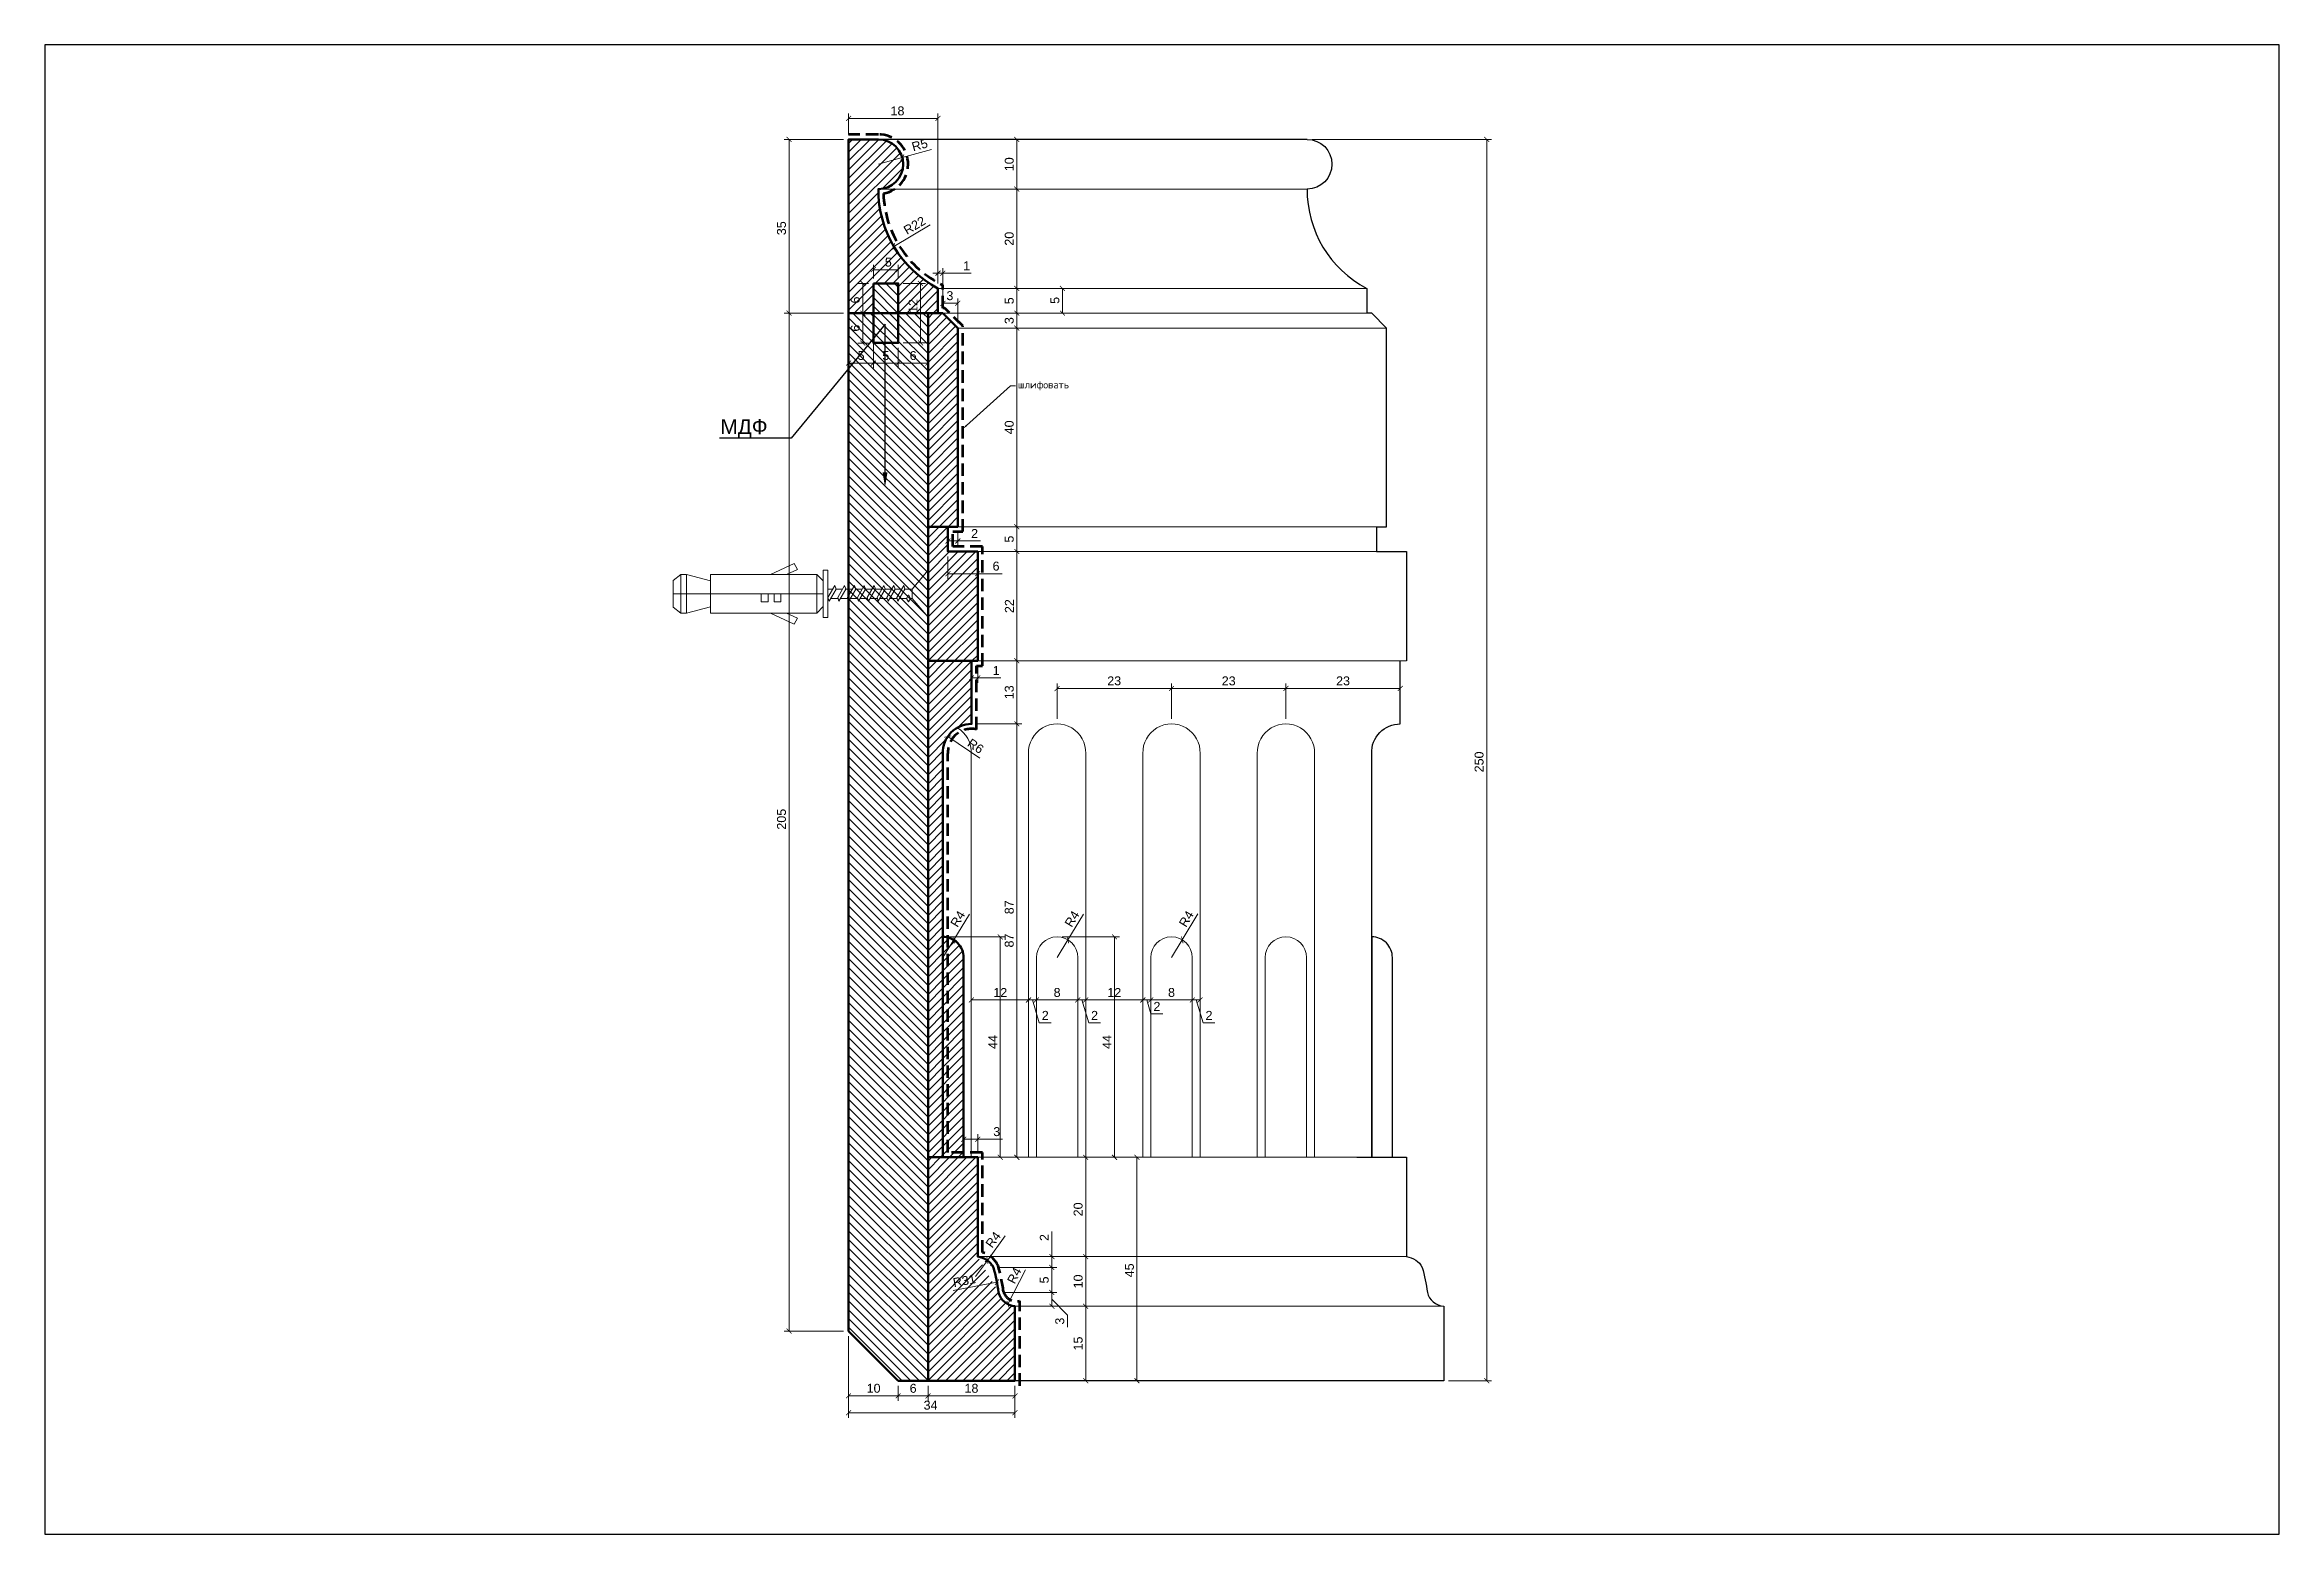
# Model space of a CAD drawing. Header units: inches. Extents: x -322 to 128, y 1926 to 2226.
import ezdxf
from ezdxf import colors
from ezdxf.entities.mleader import LeaderData, LeaderLine
from ezdxf.math import Vec2, Vec3

# ---------------------------------------------------------------- set-up
doc = ezdxf.new("R2010")
doc.units = ezdxf.units.IN
doc.header["$MEASUREMENT"] = 0
doc.linetypes.add('HIDDEN', pattern=[0.375, 0.25, -0.125])
for name, color, linetype, lineweight in [('0.05', 7, 'Continuous', 5), ('линия 15', 7, 'Continuous', 15), ('линия 50', 1, 'Continuous', 140), ('служебный слой РАЗМЕРЫ', 7, 'Continuous', 9)]:
    doc.layers.add(name, color=color, linetype=linetype, lineweight=lineweight)
doc.layers.add('Ferramenta', color=252, linetype='Continuous')
doc.layers.add('размеры в модели', color=7, linetype='Continuous')
doc.layers.add('Outside panel', color=7, linetype='Continuous', lineweight=18, true_color=0x7f5e57)
doc.styles.get("Standard").update_dxf_attribs({"font": 'arial.ttf'})
doc.styles.add('ЕСКД профили текст', font='isocpeur.ttf')
doc.dimstyles.new('M_1', dxfattribs={"dimtxt": 1.8, "dimasz": 1, "dimexe": 1, "dimexo": 1, "dimgap": 0.6, "dimtad": 1, "dimdec": 0, "dimdsep": 46, "dimtxsty": 'Standard', "dimblk": 'ARCHTICK', "dimcen": -5, "dimclrd": 7, "dimclre": 7, "dimclrt": 7, "dimadec": 0, "dimazin": 0, "dimtfac": 1, "dimtdec": 0, "dimtmove": 0, "dimatfit": 3, "dimfxl": 1, "dimtolj": 1, "dimtzin": 0, "dimlwd": 5, "dimlwe": 5, "dimarcsym": 0})
pattern_1 = [(45, (-311838.8434, 93827.127), (-0.8838834765, 0.8838834765), [])]

msp = doc.modelspace()

# ---------------------------------------------------------------- blocks, each defined once
blk = doc.blocks.new('_ArchTick')
at = {"color": 0, "linetype": 'ByBlock', "const_width": 0.15}
blk.add_lwpolyline([(-0.5, -0.5), (0.5, 0.5)], dxfattribs=at)
blk = doc.blocks.new('*D63')
at = {"layer": 'Defpoints', "color": 0, "ltscale": 1000, "transparency": 16777216}
for p in [(-154.63, 2172.02), (-156.75, 2166), (-154.63, 2166)]:
    blk.add_point(p, dxfattribs=at)
at = {"layer": 'линия 15', "color": 7, "lineweight": 5, "ltscale": 1000, "transparency": 16777216}
for p, q in [((-155.63, 2172.02), (-157.75, 2172.02)), ((-156.75, 2172.02), (-156.75, 2166)), ((-155.63, 2166), (-157.75, 2166))]:
    blk.add_line(p, q, dxfattribs=at)
for p, rotation in [((-156.75, 2172.02), 90), ((-156.75, 2166), 270)]:
    blk.add_blockref('_ArchTick', p, dxfattribs=dict(at, rotation=rotation))
at = {"layer": 'линия 15', "color": 7, "ltscale": 1000, "transparency": 16777216, "insert": (-158.27, 2169.01), "char_height": 1.8, "attachment_point": 5, "rotation": 90}
blk.add_mtext('\\A1;6', dxfattribs=at)
blk = doc.blocks.new('*D62')
at = {"layer": 'Defpoints', "color": 0, "ltscale": 1000, "transparency": 16777216}
for p in [(-154.63, 2178.02), (-156.75, 2172.02), (-154.63, 2172.02)]:
    blk.add_point(p, dxfattribs=at)
at = {"layer": 'линия 15', "color": 7, "lineweight": 5, "ltscale": 1000, "transparency": 16777216}
for p, q in [((-155.63, 2178.02), (-157.75, 2178.02)), ((-156.75, 2178.02), (-156.75, 2172.02)), ((-155.63, 2172.02), (-157.75, 2172.02))]:
    blk.add_line(p, q, dxfattribs=at)
for p, rotation in [((-156.75, 2178.02), 90), ((-156.75, 2172.02), 270)]:
    blk.add_blockref('_ArchTick', p, dxfattribs=dict(at, rotation=rotation))
at = {"layer": 'линия 15', "color": 7, "ltscale": 1000, "transparency": 16777216, "insert": (-158.27, 2174.67), "char_height": 1.8, "attachment_point": 5, "rotation": 90}
blk.add_mtext('\\A1;6', dxfattribs=at)
blk = doc.blocks.new('*D61')
at = {"color": 7, "lineweight": 5, "ltscale": 1000, "transparency": 16777216}
for p, q in [((-66.29, 2207.02), (-30.13, 2207.02)), ((-31.13, 2207.02), (-31.13, 1957.02)), ((-38.79, 1957.02), (-30.13, 1957.02))]:
    blk.add_line(p, q, dxfattribs=at)
at = {"layer": 'Defpoints', "color": 0, "ltscale": 1000, "transparency": 16777216}
for p in [(-67.29, 2207.02), (-39.79, 1957.02), (-31.13, 1957.02)]:
    blk.add_point(p, dxfattribs=at)
at = {"color": 7, "lineweight": 5, "ltscale": 1000, "transparency": 16777216}
for p, rotation in [((-31.13, 2207.02), 90), ((-31.13, 1957.02), 270)]:
    blk.add_blockref('_ArchTick', p, dxfattribs=dict(at, rotation=rotation))
at = {"color": 7, "ltscale": 1000, "transparency": 16777216, "insert": (-32.65, 2081.65), "char_height": 1.8, "attachment_point": 5, "rotation": 90}
blk.add_mtext('\\A1;250', dxfattribs=at)
blk = doc.blocks.new('*D60')
at = {"layer": 'Defpoints', "color": 0, "ltscale": 1000, "transparency": 16777216}
for p in [(-129.43, 1974.81), (-126.13, 1972.02), (-118.7, 1972.02)]:
    blk.add_point(p, dxfattribs=at)
at = {"layer": 'размеры в модели', "color": 7, "lineweight": 5, "ltscale": 1000, "transparency": 16777216}
for p, q in [((-128.43, 1974.81), (-117.7, 1974.81)), ((-125.13, 1972.02), (-117.7, 1972.02)), ((-118.7, 1974.81), (-118.7, 1972.02)), ((-118.7, 1973.42), (-115.57, 1970.21)), ((-115.57, 1970.21), (-115.57, 1967.83))]:
    blk.add_line(p, q, dxfattribs=at)
for p, rotation in [((-118.7, 1974.81), 90), ((-118.7, 1972.02), 270)]:
    blk.add_blockref('_ArchTick', p, dxfattribs=dict(at, rotation=rotation))
at = {"layer": 'размеры в модели', "color": 7, "ltscale": 1000, "transparency": 16777216, "insert": (-117.09, 1969.02), "char_height": 1.8, "attachment_point": 5, "rotation": 90}
blk.add_mtext('\\A1;3', dxfattribs=at)
blk = doc.blocks.new('*D59')
at = {"layer": 'Defpoints', "color": 0, "ltscale": 1000, "transparency": 16777216}
for p in [(-130.47, 1979.84), (-129.43, 1974.81), (-118.7, 1974.81)]:
    blk.add_point(p, dxfattribs=at)
at = {"layer": 'размеры в модели', "color": 7, "lineweight": 5, "ltscale": 1000, "transparency": 16777216}
for p, q in [((-129.47, 1979.84), (-117.7, 1979.84)), ((-118.7, 1979.84), (-118.7, 1974.81)), ((-128.43, 1974.81), (-117.7, 1974.81))]:
    blk.add_line(p, q, dxfattribs=at)
for p, rotation in [((-118.7, 1979.84), 90), ((-118.7, 1974.81), 270)]:
    blk.add_blockref('_ArchTick', p, dxfattribs=dict(at, rotation=rotation))
at = {"layer": 'размеры в модели', "color": 7, "ltscale": 1000, "transparency": 16777216, "insert": (-120.22, 1977.32), "char_height": 1.8, "attachment_point": 5, "rotation": 90}
blk.add_mtext('\\A1;5', dxfattribs=at)
blk = doc.blocks.new('*D58')
at = {"layer": 'Defpoints', "color": 0, "ltscale": 1000, "transparency": 16777216}
for p in [(-133.63, 1982.02), (-130.47, 1979.84), (-118.7, 1979.84)]:
    blk.add_point(p, dxfattribs=at)
at = {"layer": 'размеры в модели', "color": 7, "lineweight": 5, "ltscale": 1000, "transparency": 16777216}
for p, q in [((-118.7, 1982.02), (-118.7, 1987.06)), ((-132.63, 1982.02), (-117.7, 1982.02)), ((-118.7, 1979.84), (-118.7, 1982.02)), ((-129.47, 1979.84), (-117.7, 1979.84))]:
    blk.add_line(p, q, dxfattribs=at)
for p, rotation in [((-118.7, 1982.02), 90), ((-118.7, 1979.84), 270)]:
    blk.add_blockref('_ArchTick', p, dxfattribs=dict(at, rotation=rotation))
at = {"layer": 'размеры в модели', "color": 7, "ltscale": 1000, "transparency": 16777216, "insert": (-120.21, 1985.86), "char_height": 1.8, "attachment_point": 5, "rotation": 90}
blk.add_mtext('\\A1;2', dxfattribs=at)
blk = doc.blocks.new('*D57')
at = {"layer": 'Defpoints', "color": 0, "ltscale": 1000, "transparency": 16777216}
for p in [(-129.75, 1976.87), (-159.92, 1971.11)]:
    blk.add_point(p, dxfattribs=at)
at = {"layer": 'размеры в модели', "color": 7, "lineweight": 5, "ltscale": 1000, "transparency": 16777216}
blk.add_line((-138.56, 1975.19), (-129.75, 1976.87), dxfattribs=at)
at = {"layer": 'размеры в модели', "color": 7, "lineweight": 5, "ltscale": 1000, "transparency": 16777216, "rotation": 10.80154214381347}
blk.add_blockref('_ArchTick', (-129.75, 1976.87), dxfattribs=at)
at = {"layer": 'размеры в модели', "color": 7, "ltscale": 1000, "transparency": 16777216, "insert": (-136.32, 1977.16), "char_height": 1.8, "attachment_point": 5, "rotation": 10.8015}
blk.add_mtext('\\A1;R31', dxfattribs=at)
blk = doc.blocks.new('*D56')
at = {"layer": 'Defpoints', "color": 0, "ltscale": 1000, "transparency": 16777216}
for p in [(-125.85, 1975.7), (-127.53, 1972.42)]:
    blk.add_point(p, dxfattribs=at)
at = {"layer": 'размеры в модели', "color": 7, "lineweight": 5, "ltscale": 1000, "transparency": 16777216}
blk.add_line((-123.98, 1979.34), (-127.53, 1972.42), dxfattribs=at)
at = {"layer": 'размеры в модели', "color": 7, "lineweight": 5, "ltscale": 1000, "transparency": 16777216, "rotation": 242.8709047531251}
blk.add_blockref('_ArchTick', (-127.53, 1972.42), dxfattribs=at)
at = {"layer": 'размеры в модели', "color": 7, "ltscale": 1000, "transparency": 16777216, "insert": (-126.25, 1978.2), "char_height": 1.8, "attachment_point": 5, "rotation": 62.8709}
blk.add_mtext('\\A1;R4', dxfattribs=at)
blk = doc.blocks.new('*D55')
at = {"layer": 'Defpoints', "color": 0, "ltscale": 1000, "transparency": 16777216}
for p in [(-131.68, 1981.27), (-134.05, 1978.03)]:
    blk.add_point(p, dxfattribs=at)
at = {"layer": 'размеры в модели', "color": 7, "lineweight": 5, "ltscale": 1000, "transparency": 16777216}
for p in [(-128.09, 1986.19), (-134.05, 1978.03)]:
    blk.add_line(p, (-131.68, 1981.27), dxfattribs=at)
at = {"layer": 'размеры в модели', "color": 7, "lineweight": 5, "ltscale": 1000, "transparency": 16777216, "rotation": 233.8454736703695}
blk.add_blockref('_ArchTick', (-131.68, 1981.27), dxfattribs=at)
at = {"layer": 'размеры в модели', "color": 7, "ltscale": 1000, "transparency": 16777216, "insert": (-130.51, 1985.43), "char_height": 1.8, "attachment_point": 5, "rotation": 53.8455}
blk.add_mtext('\\A1;R4', dxfattribs=at)
blk = doc.blocks.new('*D54')
at = {"color": 7, "lineweight": 5, "ltscale": 1000, "transparency": 16777216}
for p, q in [((-71.57, 2090.31), (-71.57, 2097.44)), ((-48.53, 2090.31), (-48.53, 2097.44)), ((-71.57, 2096.44), (-48.53, 2096.44))]:
    blk.add_line(p, q, dxfattribs=at)
at = {"layer": 'Defpoints', "color": 0, "ltscale": 1000, "transparency": 16777216}
for p in [(-48.53, 2096.44), (-71.57, 2089.31), (-48.53, 2089.31)]:
    blk.add_point(p, dxfattribs=at)
at = {"color": 7, "lineweight": 5, "ltscale": 1000, "transparency": 16777216, "rotation": 180}
blk.add_blockref('_ArchTick', (-71.57, 2096.44), dxfattribs=at)
at = {"color": 7, "lineweight": 5, "ltscale": 1000, "transparency": 16777216}
blk.add_blockref('_ArchTick', (-48.53, 2096.44), dxfattribs=at)
at = {"color": 7, "ltscale": 1000, "transparency": 16777216, "insert": (-60.05, 2097.96), "char_height": 1.8, "attachment_point": 5}
blk.add_mtext('\\A1;23', dxfattribs=at)
blk = doc.blocks.new('*D53')
at = {"color": 7, "lineweight": 5, "ltscale": 1000, "transparency": 16777216}
for p, q in [((-94.6, 2090.31), (-94.6, 2097.44)), ((-71.57, 2090.31), (-71.57, 2097.44)), ((-94.6, 2096.44), (-71.57, 2096.44))]:
    blk.add_line(p, q, dxfattribs=at)
at = {"layer": 'Defpoints', "color": 0, "ltscale": 1000, "transparency": 16777216}
for p in [(-71.57, 2096.44), (-94.6, 2089.31), (-71.57, 2089.31)]:
    blk.add_point(p, dxfattribs=at)
at = {"color": 7, "lineweight": 5, "ltscale": 1000, "transparency": 16777216, "rotation": 180}
blk.add_blockref('_ArchTick', (-94.6, 2096.44), dxfattribs=at)
at = {"color": 7, "lineweight": 5, "ltscale": 1000, "transparency": 16777216}
blk.add_blockref('_ArchTick', (-71.57, 2096.44), dxfattribs=at)
at = {"color": 7, "ltscale": 1000, "transparency": 16777216, "insert": (-83.08, 2097.96), "char_height": 1.8, "attachment_point": 5}
blk.add_mtext('\\A1;23', dxfattribs=at)
blk = doc.blocks.new('*D52')
at = {"color": 7, "lineweight": 5, "ltscale": 1000, "transparency": 16777216}
for p, q in [((-117.64, 2090.31), (-117.64, 2097.44)), ((-94.6, 2090.31), (-94.6, 2097.44)), ((-117.64, 2096.44), (-94.6, 2096.44))]:
    blk.add_line(p, q, dxfattribs=at)
at = {"layer": 'Defpoints', "color": 0, "ltscale": 1000, "transparency": 16777216}
for p in [(-94.6, 2096.44), (-117.64, 2089.31), (-94.6, 2089.31)]:
    blk.add_point(p, dxfattribs=at)
at = {"color": 7, "lineweight": 5, "ltscale": 1000, "transparency": 16777216, "rotation": 180}
blk.add_blockref('_ArchTick', (-117.64, 2096.44), dxfattribs=at)
at = {"color": 7, "lineweight": 5, "ltscale": 1000, "transparency": 16777216}
blk.add_blockref('_ArchTick', (-94.6, 2096.44), dxfattribs=at)
at = {"color": 7, "ltscale": 1000, "transparency": 16777216, "insert": (-106.14, 2097.96), "char_height": 1.8, "attachment_point": 5}
blk.add_mtext('\\A1;23', dxfattribs=at)
blk = doc.blocks.new('*D51')
at = {"layer": 'Defpoints', "color": 0, "ltscale": 1000, "transparency": 16777216}
for p in [(-134.87, 2101.93), (-133.63, 2102.02), (-133.63, 2098.57)]:
    blk.add_point(p, dxfattribs=at)
at = {"layer": 'размеры в модели', "color": 7, "lineweight": 5, "ltscale": 1000, "transparency": 16777216}
for p, q in [((-134.87, 2100.93), (-134.87, 2097.57)), ((-134.87, 2098.57), (-133.63, 2098.57)), ((-133.63, 2101.02), (-133.63, 2097.57)), ((-133.63, 2098.57), (-128.98, 2098.57))]:
    blk.add_line(p, q, dxfattribs=at)
at = {"layer": 'размеры в модели', "color": 7, "lineweight": 5, "ltscale": 1000, "transparency": 16777216, "rotation": 180}
blk.add_blockref('_ArchTick', (-134.87, 2098.57), dxfattribs=at)
at = {"layer": 'размеры в модели', "color": 7, "lineweight": 5, "ltscale": 1000, "transparency": 16777216}
blk.add_blockref('_ArchTick', (-133.63, 2098.57), dxfattribs=at)
at = {"layer": 'размеры в модели', "color": 7, "ltscale": 1000, "transparency": 16777216, "insert": (-129.91, 2100.07), "char_height": 1.8, "attachment_point": 5}
blk.add_mtext('\\A1;1', dxfattribs=at)
blk = doc.blocks.new('*D50')
at = {"layer": 'Defpoints', "color": 0, "ltscale": 1000, "transparency": 16777216}
for p in [(-139.63, 2124.02), (-133.63, 2124.02), (-133.63, 2119.55)]:
    blk.add_point(p, dxfattribs=at)
at = {"layer": 'размеры в модели', "color": 7, "lineweight": 5, "ltscale": 1000, "transparency": 16777216}
for p, q in [((-139.63, 2123.02), (-139.63, 2118.55)), ((-139.63, 2119.55), (-133.63, 2119.55)), ((-133.63, 2123.02), (-133.63, 2118.55)), ((-133.63, 2119.55), (-128.73, 2119.55))]:
    blk.add_line(p, q, dxfattribs=at)
at = {"layer": 'размеры в модели', "color": 7, "lineweight": 5, "ltscale": 1000, "transparency": 16777216, "rotation": 180}
blk.add_blockref('_ArchTick', (-139.63, 2119.55), dxfattribs=at)
at = {"layer": 'размеры в модели', "color": 7, "lineweight": 5, "ltscale": 1000, "transparency": 16777216}
blk.add_blockref('_ArchTick', (-133.63, 2119.55), dxfattribs=at)
at = {"layer": 'размеры в модели', "color": 7, "ltscale": 1000, "transparency": 16777216, "insert": (-129.93, 2121.07), "char_height": 1.8, "attachment_point": 5}
blk.add_mtext('\\A1;6', dxfattribs=at)
blk = doc.blocks.new('*D49')
at = {"layer": 'Defpoints', "color": 0, "ltscale": 1000, "transparency": 16777216}
for p in [(-139.63, 2128.99), (-137.63, 2129.02), (-137.63, 2126.14)]:
    blk.add_point(p, dxfattribs=at)
at = {"layer": 'размеры в модели', "color": 7, "lineweight": 5, "ltscale": 1000, "transparency": 16777216}
for p, q in [((-139.63, 2127.99), (-139.63, 2125.14)), ((-139.63, 2126.14), (-137.63, 2126.14)), ((-137.63, 2128.02), (-137.63, 2125.14)), ((-137.63, 2126.14), (-133.06, 2126.14))]:
    blk.add_line(p, q, dxfattribs=at)
at = {"layer": 'размеры в модели', "color": 7, "lineweight": 5, "ltscale": 1000, "transparency": 16777216, "rotation": 180}
blk.add_blockref('_ArchTick', (-139.63, 2126.14), dxfattribs=at)
at = {"layer": 'размеры в модели', "color": 7, "lineweight": 5, "ltscale": 1000, "transparency": 16777216}
blk.add_blockref('_ArchTick', (-137.63, 2126.14), dxfattribs=at)
at = {"layer": 'размеры в модели', "color": 7, "ltscale": 1000, "transparency": 16777216, "insert": (-134.25, 2127.65), "char_height": 1.8, "attachment_point": 5}
blk.add_mtext('\\A1;2', dxfattribs=at)
blk = doc.blocks.new('*D48')
at = {"layer": 'Defpoints', "color": 0, "ltscale": 1000, "transparency": 16777216}
for p in [(-137.63, 2174.01), (-140.63, 2172.02), (-137.63, 2169.02)]:
    blk.add_point(p, dxfattribs=at)
at = {"layer": 'размеры в модели', "color": 7, "lineweight": 5, "ltscale": 1000, "transparency": 16777216}
for p, q in [((-140.63, 2173.02), (-140.63, 2175.01)), ((-140.63, 2174.01), (-137.63, 2174.01)), ((-137.63, 2170.02), (-137.63, 2175.01))]:
    blk.add_line(p, q, dxfattribs=at)
at = {"layer": 'размеры в модели', "color": 7, "lineweight": 5, "ltscale": 1000, "transparency": 16777216, "rotation": 180}
blk.add_blockref('_ArchTick', (-140.63, 2174.01), dxfattribs=at)
at = {"layer": 'размеры в модели', "color": 7, "lineweight": 5, "ltscale": 1000, "transparency": 16777216}
blk.add_blockref('_ArchTick', (-137.63, 2174.01), dxfattribs=at)
at = {"layer": 'размеры в модели', "color": 7, "ltscale": 1000, "transparency": 16777216, "insert": (-139.23, 2175.53), "char_height": 1.8, "attachment_point": 5}
blk.add_mtext('\\A1;3', dxfattribs=at)
blk = doc.blocks.new('*D47')
at = {"layer": 'Defpoints', "color": 0, "ltscale": 1000, "transparency": 16777216}
for p in [(-140.66, 2180.07), (-141.63, 2177.02), (-140.66, 2172.02)]:
    blk.add_point(p, dxfattribs=at)
at = {"layer": 'размеры в модели', "color": 7, "lineweight": 5, "ltscale": 1000, "transparency": 16777216}
for p, q in [((-141.63, 2180.07), (-142.63, 2180.07)), ((-141.63, 2178.02), (-141.63, 2181.07)), ((-141.63, 2180.07), (-140.66, 2180.07)), ((-140.66, 2173.02), (-140.66, 2181.07)), ((-140.66, 2180.07), (-134.92, 2180.07))]:
    blk.add_line(p, q, dxfattribs=at)
blk.add_blockref('_ArchTick', (-141.63, 2180.07), dxfattribs=at)
at = {"layer": 'размеры в модели', "color": 7, "lineweight": 5, "ltscale": 1000, "transparency": 16777216, "rotation": 180}
blk.add_blockref('_ArchTick', (-140.66, 2180.07), dxfattribs=at)
at = {"layer": 'размеры в модели', "color": 7, "ltscale": 1000, "transparency": 16777216, "insert": (-135.85, 2181.58), "char_height": 1.8, "attachment_point": 5}
blk.add_mtext('\\A1;1', dxfattribs=at)
blk = doc.blocks.new('*D46')
at = {"layer": 'Defpoints', "color": 0, "ltscale": 1000, "transparency": 16777216}
for p in [(-159.63, 2172.02), (-171.61, 1967.02), (-159.63, 1967.02)]:
    blk.add_point(p, dxfattribs=at)
at = {"layer": 'размеры в модели', "color": 7, "lineweight": 5, "ltscale": 1000, "transparency": 16777216}
for p, q in [((-160.63, 2172.02), (-172.61, 2172.02)), ((-171.61, 2172.02), (-171.61, 1967.02)), ((-160.63, 1967.02), (-172.61, 1967.02))]:
    blk.add_line(p, q, dxfattribs=at)
for p, rotation in [((-171.61, 2172.02), 90), ((-171.61, 1967.02), 270)]:
    blk.add_blockref('_ArchTick', p, dxfattribs=dict(at, rotation=rotation))
at = {"layer": 'размеры в модели', "color": 7, "ltscale": 1000, "transparency": 16777216, "insert": (-173.13, 2070.11), "char_height": 1.8, "attachment_point": 5, "rotation": 90}
blk.add_mtext('\\A1;205', dxfattribs=at)
blk = doc.blocks.new('*D45')
at = {"layer": 'Defpoints', "color": 0, "ltscale": 1000, "transparency": 16777216}
for p in [(-141.63, 2211.23), (-159.63, 2207.02), (-141.63, 2177.02)]:
    blk.add_point(p, dxfattribs=at)
at = {"layer": 'размеры в модели', "color": 7, "lineweight": 5, "ltscale": 1000, "transparency": 16777216}
for p, q in [((-159.63, 2208.02), (-159.63, 2212.23)), ((-159.63, 2211.23), (-141.63, 2211.23)), ((-141.63, 2178.02), (-141.63, 2212.23))]:
    blk.add_line(p, q, dxfattribs=at)
at = {"layer": 'размеры в модели', "color": 7, "lineweight": 5, "ltscale": 1000, "transparency": 16777216, "rotation": 180}
blk.add_blockref('_ArchTick', (-159.63, 2211.23), dxfattribs=at)
at = {"layer": 'размеры в модели', "color": 7, "lineweight": 5, "ltscale": 1000, "transparency": 16777216}
blk.add_blockref('_ArchTick', (-141.63, 2211.23), dxfattribs=at)
at = {"layer": 'размеры в модели', "color": 7, "ltscale": 1000, "transparency": 16777216, "insert": (-149.78, 2212.75), "char_height": 1.8, "attachment_point": 5}
blk.add_mtext('\\A1;18', dxfattribs=at)
blk = doc.blocks.new('*D42')
at = {"layer": 'Defpoints', "color": 0, "ltscale": 1000, "transparency": 16777216}
for p in [(-159.63, 2172.02), (-154.63, 2172.02), (-154.63, 2161.97)]:
    blk.add_point(p, dxfattribs=at)
at = {"layer": 'размеры в модели', "color": 7, "lineweight": 5, "ltscale": 1000, "transparency": 16777216}
for p, q in [((-159.63, 2171.02), (-159.63, 2160.97)), ((-154.63, 2171.02), (-154.63, 2160.97)), ((-159.63, 2161.97), (-154.63, 2161.97))]:
    blk.add_line(p, q, dxfattribs=at)
at = {"layer": 'размеры в модели', "color": 7, "lineweight": 5, "ltscale": 1000, "transparency": 16777216, "rotation": 180}
blk.add_blockref('_ArchTick', (-159.63, 2161.97), dxfattribs=at)
at = {"layer": 'размеры в модели', "color": 7, "lineweight": 5, "ltscale": 1000, "transparency": 16777216}
blk.add_blockref('_ArchTick', (-154.63, 2161.97), dxfattribs=at)
at = {"layer": 'размеры в модели', "color": 7, "ltscale": 1000, "transparency": 16777216, "insert": (-157.11, 2163.48), "char_height": 1.8, "attachment_point": 5}
blk.add_mtext('\\A1;5', dxfattribs=at)
blk = doc.blocks.new('*D41')
at = {"layer": 'Defpoints', "color": 0, "ltscale": 1000, "transparency": 16777216}
for p in [(-149.63, 2178.02), (-149.63, 2166.02), (-145.14, 2166.02)]:
    blk.add_point(p, dxfattribs=at)
at = {"layer": 'размеры в модели', "color": 7, "lineweight": 5, "ltscale": 1000, "transparency": 16777216}
for p, q in [((-148.63, 2178.02), (-144.14, 2178.02)), ((-145.14, 2178.02), (-145.14, 2166.02)), ((-148.63, 2166.02), (-144.14, 2166.02))]:
    blk.add_line(p, q, dxfattribs=at)
for p, rotation in [((-145.14, 2178.02), 90), ((-145.14, 2166.02), 270)]:
    blk.add_blockref('_ArchTick', p, dxfattribs=dict(at, rotation=rotation))
at = {"layer": 'размеры в модели', "color": 7, "ltscale": 1000, "transparency": 16777216, "insert": (-146.65, 2173.47), "char_height": 1.8, "attachment_point": 5, "rotation": 90}
blk.add_mtext('\\A1;12', dxfattribs=at)
blk = doc.blocks.new('*D40')
at = {"layer": 'Defpoints', "color": 0, "ltscale": 1000, "transparency": 16777216}
for p in [(-154.63, 2178.02), (-149.63, 2180.78), (-149.63, 2178.02)]:
    blk.add_point(p, dxfattribs=at)
at = {"layer": 'размеры в модели', "color": 7, "lineweight": 5, "ltscale": 1000, "transparency": 16777216}
for p, q in [((-154.63, 2179.02), (-154.63, 2181.78)), ((-154.63, 2180.78), (-149.63, 2180.78)), ((-149.63, 2179.02), (-149.63, 2181.78))]:
    blk.add_line(p, q, dxfattribs=at)
at = {"layer": 'размеры в модели', "color": 7, "lineweight": 5, "ltscale": 1000, "transparency": 16777216, "rotation": 180}
blk.add_blockref('_ArchTick', (-154.63, 2180.78), dxfattribs=at)
at = {"layer": 'размеры в модели', "color": 7, "lineweight": 5, "ltscale": 1000, "transparency": 16777216}
blk.add_blockref('_ArchTick', (-149.63, 2180.78), dxfattribs=at)
at = {"layer": 'размеры в модели', "color": 7, "ltscale": 1000, "transparency": 16777216, "insert": (-151.62, 2182.3), "char_height": 1.8, "attachment_point": 5}
blk.add_mtext('\\A1;5', dxfattribs=at)
blk = doc.blocks.new('*D39')
at = {"layer": 'Defpoints', "color": 0, "ltscale": 1000, "transparency": 16777216}
for p in [(-159.63, 2207.02), (-171.61, 2172.02), (-159.63, 2172.02)]:
    blk.add_point(p, dxfattribs=at)
at = {"layer": 'размеры в модели', "color": 7, "lineweight": 5, "ltscale": 1000, "transparency": 16777216}
for p, q in [((-160.63, 2207.02), (-172.61, 2207.02)), ((-171.61, 2207.02), (-171.61, 2172.02)), ((-160.63, 2172.02), (-172.61, 2172.02))]:
    blk.add_line(p, q, dxfattribs=at)
for p, rotation in [((-171.61, 2207.02), 90), ((-171.61, 2172.02), 270)]:
    blk.add_blockref('_ArchTick', p, dxfattribs=dict(at, rotation=rotation))
at = {"layer": 'размеры в модели', "color": 7, "ltscale": 1000, "transparency": 16777216, "insert": (-173.13, 2189.13), "char_height": 1.8, "attachment_point": 5, "rotation": 90}
blk.add_mtext('\\A1;35', dxfattribs=at)
blk = doc.blocks.new('*D38')
at = {"layer": 'Defpoints', "color": 0, "ltscale": 1000, "transparency": 16777216}
for p in [(-159.63, 2207.02), (-125.75, 2207.02), (-153.63, 2197.02)]:
    blk.add_point(p, dxfattribs=at)
at = {"layer": 'размеры в модели', "color": 7, "lineweight": 5, "ltscale": 1000, "transparency": 16777216}
for p, q in [((-158.63, 2207.02), (-124.75, 2207.02)), ((-125.75, 2197.02), (-125.75, 2207.02)), ((-152.63, 2197.02), (-124.75, 2197.02))]:
    blk.add_line(p, q, dxfattribs=at)
for p, rotation in [((-125.75, 2207.02), 90), ((-125.75, 2197.02), 270)]:
    blk.add_blockref('_ArchTick', p, dxfattribs=dict(at, rotation=rotation))
at = {"layer": 'размеры в модели', "color": 7, "ltscale": 1000, "transparency": 16777216, "insert": (-127.27, 2202.02), "char_height": 1.8, "attachment_point": 5, "rotation": 90}
blk.add_mtext('\\A1;10', dxfattribs=at)
blk = doc.blocks.new('*D37')
at = {"layer": 'Defpoints', "color": 0, "ltscale": 1000, "transparency": 16777216}
for p in [(-153.63, 2197.02), (-125.75, 2197.02), (-141.63, 2177.02)]:
    blk.add_point(p, dxfattribs=at)
at = {"layer": 'размеры в модели', "color": 7, "lineweight": 5, "ltscale": 1000, "transparency": 16777216}
for p, q in [((-152.63, 2197.02), (-124.75, 2197.02)), ((-125.75, 2177.02), (-125.75, 2197.02)), ((-140.63, 2177.02), (-124.75, 2177.02))]:
    blk.add_line(p, q, dxfattribs=at)
for p, rotation in [((-125.75, 2197.02), 90), ((-125.75, 2177.02), 270)]:
    blk.add_blockref('_ArchTick', p, dxfattribs=dict(at, rotation=rotation))
at = {"layer": 'размеры в модели', "color": 7, "ltscale": 1000, "transparency": 16777216, "insert": (-127.27, 2187.02), "char_height": 1.8, "attachment_point": 5, "rotation": 90}
blk.add_mtext('\\A1;20', dxfattribs=at)
blk = doc.blocks.new('*D36')
at = {"layer": 'Defpoints', "color": 0, "ltscale": 1000, "transparency": 16777216}
for p in [(-141.63, 2177.02), (-125.75, 2177.02), (-140.54, 2172.02)]:
    blk.add_point(p, dxfattribs=at)
at = {"layer": 'размеры в модели', "color": 7, "lineweight": 5, "ltscale": 1000, "transparency": 16777216}
for p, q in [((-140.63, 2177.02), (-124.75, 2177.02)), ((-125.75, 2172.02), (-125.75, 2177.02)), ((-139.54, 2172.02), (-124.75, 2172.02))]:
    blk.add_line(p, q, dxfattribs=at)
for p, rotation in [((-125.75, 2177.02), 90), ((-125.75, 2172.02), 270)]:
    blk.add_blockref('_ArchTick', p, dxfattribs=dict(at, rotation=rotation))
at = {"layer": 'размеры в модели', "color": 7, "ltscale": 1000, "transparency": 16777216, "insert": (-127.27, 2174.52), "char_height": 1.8, "attachment_point": 5, "rotation": 90}
blk.add_mtext('\\A1;5', dxfattribs=at)
blk = doc.blocks.new('*D35')
at = {"layer": 'Defpoints', "color": 0, "ltscale": 1000, "transparency": 16777216}
for p in [(-140.54, 2172.02), (-137.63, 2169.02), (-125.75, 2172.02)]:
    blk.add_point(p, dxfattribs=at)
at = {"layer": 'размеры в модели', "color": 7, "lineweight": 5, "ltscale": 1000, "transparency": 16777216}
for p, q in [((-139.54, 2172.02), (-124.75, 2172.02)), ((-136.63, 2169.02), (-124.75, 2169.02)), ((-125.75, 2169.02), (-125.75, 2172.02))]:
    blk.add_line(p, q, dxfattribs=at)
for p, rotation in [((-125.75, 2172.02), 90), ((-125.75, 2169.02), 270)]:
    blk.add_blockref('_ArchTick', p, dxfattribs=dict(at, rotation=rotation))
at = {"layer": 'размеры в модели', "color": 7, "ltscale": 1000, "transparency": 16777216, "insert": (-127.27, 2170.52), "char_height": 1.8, "attachment_point": 5, "rotation": 90}
blk.add_mtext('\\A1;3', dxfattribs=at)
blk = doc.blocks.new('*D34')
at = {"layer": 'Defpoints', "color": 0, "ltscale": 1000, "transparency": 16777216}
for p in [(-137.63, 2169.02), (-125.75, 2169.02), (-139.63, 2129.02)]:
    blk.add_point(p, dxfattribs=at)
at = {"layer": 'размеры в модели', "color": 7, "lineweight": 5, "ltscale": 1000, "transparency": 16777216}
for p, q in [((-136.63, 2169.02), (-124.75, 2169.02)), ((-125.75, 2129.02), (-125.75, 2169.02)), ((-138.63, 2129.02), (-124.75, 2129.02))]:
    blk.add_line(p, q, dxfattribs=at)
for p, rotation in [((-125.75, 2169.02), 90), ((-125.75, 2129.02), 270)]:
    blk.add_blockref('_ArchTick', p, dxfattribs=dict(at, rotation=rotation))
at = {"layer": 'размеры в модели', "color": 7, "ltscale": 1000, "transparency": 16777216, "insert": (-127.27, 2149.02), "char_height": 1.8, "attachment_point": 5, "rotation": 90}
blk.add_mtext('\\A1;40', dxfattribs=at)
blk = doc.blocks.new('*D33')
at = {"layer": 'Defpoints', "color": 0, "ltscale": 1000, "transparency": 16777216}
for p in [(-139.63, 2129.02), (-125.75, 2129.02), (-133.63, 2124.02)]:
    blk.add_point(p, dxfattribs=at)
at = {"layer": 'размеры в модели', "color": 7, "lineweight": 5, "ltscale": 1000, "transparency": 16777216}
for p, q in [((-138.63, 2129.02), (-124.75, 2129.02)), ((-125.75, 2124.02), (-125.75, 2129.02)), ((-132.63, 2124.02), (-124.75, 2124.02))]:
    blk.add_line(p, q, dxfattribs=at)
for p, rotation in [((-125.75, 2129.02), 90), ((-125.75, 2124.02), 270)]:
    blk.add_blockref('_ArchTick', p, dxfattribs=dict(at, rotation=rotation))
at = {"layer": 'размеры в модели', "color": 7, "ltscale": 1000, "transparency": 16777216, "insert": (-127.27, 2126.52), "char_height": 1.8, "attachment_point": 5, "rotation": 90}
blk.add_mtext('\\A1;5', dxfattribs=at)
blk = doc.blocks.new('*D31')
at = {"layer": 'Defpoints', "color": 0, "ltscale": 1000, "transparency": 16777216}
for p in [(-134.87, 2102.02), (-125.75, 2102.02), (-134.87, 2089.31)]:
    blk.add_point(p, dxfattribs=at)
at = {"layer": 'размеры в модели', "color": 7, "lineweight": 5, "ltscale": 1000, "transparency": 16777216}
for p, q in [((-133.87, 2102.02), (-124.75, 2102.02)), ((-125.75, 2089.31), (-125.75, 2102.02)), ((-133.87, 2089.31), (-124.75, 2089.31))]:
    blk.add_line(p, q, dxfattribs=at)
for p, rotation in [((-125.75, 2102.02), 90), ((-125.75, 2089.31), 270)]:
    blk.add_blockref('_ArchTick', p, dxfattribs=dict(at, rotation=rotation))
at = {"layer": 'размеры в модели', "color": 7, "ltscale": 1000, "transparency": 16777216, "insert": (-127.27, 2095.67), "char_height": 1.8, "attachment_point": 5, "rotation": 90}
blk.add_mtext('\\A1;13', dxfattribs=at)
blk = doc.blocks.new('*D30')
at = {"layer": 'Defpoints', "color": 0, "ltscale": 1000, "transparency": 16777216}
for p in [(-134.87, 2089.31), (-125.75, 2089.31), (-136.46, 2002.02)]:
    blk.add_point(p, dxfattribs=at)
at = {"layer": 'размеры в модели', "color": 7, "lineweight": 5, "ltscale": 1000, "transparency": 16777216}
for p, q in [((-133.87, 2089.31), (-124.75, 2089.31)), ((-125.75, 2002.02), (-125.75, 2089.31)), ((-135.46, 2002.02), (-124.75, 2002.02))]:
    blk.add_line(p, q, dxfattribs=at)
for p, rotation in [((-125.75, 2089.31), 90), ((-125.75, 2002.02), 270)]:
    blk.add_blockref('_ArchTick', p, dxfattribs=dict(at, rotation=rotation))
at = {"layer": 'размеры в модели', "color": 7, "ltscale": 1000, "transparency": 16777216, "insert": (-127.27, 2045.67), "char_height": 1.8, "attachment_point": 5, "rotation": 90}
blk.add_mtext('\\A1;87', dxfattribs=at)
blk = doc.blocks.new('*D29')
at = {"layer": 'Defpoints', "color": 0, "ltscale": 1000, "transparency": 16777216}
for p in [(-134.87, 2089.31), (-136.46, 2002.02), (-125.75, 2002.02)]:
    blk.add_point(p, dxfattribs=at)
at = {"layer": 'размеры в модели', "color": 7, "lineweight": 5, "ltscale": 1000, "transparency": 16777216}
for p, q in [((-133.87, 2089.31), (-124.75, 2089.31)), ((-125.75, 2089.31), (-125.75, 2002.02)), ((-135.46, 2002.02), (-124.75, 2002.02))]:
    blk.add_line(p, q, dxfattribs=at)
for p, rotation in [((-125.75, 2089.31), 90), ((-125.75, 2002.02), 270)]:
    blk.add_blockref('_ArchTick', p, dxfattribs=dict(at, rotation=rotation))
at = {"layer": 'размеры в модели', "color": 7, "ltscale": 1000, "transparency": 16777216, "insert": (-127.27, 2052.37), "char_height": 1.8, "attachment_point": 5, "rotation": 90}
blk.add_mtext('\\A1;87', dxfattribs=at)
blk = doc.blocks.new('*D28')
at = {"layer": 'Defpoints', "color": 0, "ltscale": 1000, "transparency": 16777216}
for p in [(-140.63, 2046.41), (-140.63, 2002.02), (-129.09, 2002.02)]:
    blk.add_point(p, dxfattribs=at)
at = {"layer": 'размеры в модели', "color": 7, "lineweight": 5, "ltscale": 1000, "transparency": 16777216}
for p, q in [((-139.63, 2046.41), (-128.09, 2046.41)), ((-129.09, 2046.41), (-129.09, 2002.02)), ((-139.63, 2002.02), (-128.09, 2002.02))]:
    blk.add_line(p, q, dxfattribs=at)
for p, rotation in [((-129.09, 2046.41), 90), ((-129.09, 2002.02), 270)]:
    blk.add_blockref('_ArchTick', p, dxfattribs=dict(at, rotation=rotation))
at = {"layer": 'размеры в модели', "color": 7, "ltscale": 1000, "transparency": 16777216, "insert": (-130.59, 2025.24), "char_height": 1.8, "attachment_point": 5, "rotation": 90}
blk.add_mtext('\\A1;44', dxfattribs=at)
blk = doc.blocks.new('*D27')
at = {"layer": 'Defpoints', "color": 0, "ltscale": 1000, "transparency": 16777216}
for p in [(-117.63, 2046.41), (-117.63, 2002.02), (-106.09, 2002.02)]:
    blk.add_point(p, dxfattribs=at)
at = {"layer": 'размеры в модели', "color": 7, "lineweight": 5, "ltscale": 1000, "transparency": 16777216}
for p, q in [((-116.63, 2046.41), (-105.09, 2046.41)), ((-106.09, 2046.41), (-106.09, 2002.02)), ((-116.63, 2002.02), (-105.09, 2002.02))]:
    blk.add_line(p, q, dxfattribs=at)
for p, rotation in [((-106.09, 2046.41), 90), ((-106.09, 2002.02), 270)]:
    blk.add_blockref('_ArchTick', p, dxfattribs=dict(at, rotation=rotation))
at = {"layer": 'размеры в модели', "color": 7, "ltscale": 1000, "transparency": 16777216, "insert": (-107.59, 2025.24), "char_height": 1.8, "attachment_point": 5, "rotation": 90}
blk.add_mtext('\\A1;44', dxfattribs=at)
blk = doc.blocks.new('*D26')
at = {"layer": 'Defpoints', "color": 0, "ltscale": 1000, "transparency": 16777216}
for p in [(-126.13, 1972.02), (-126.13, 1957.02), (-111.88, 1957.02)]:
    blk.add_point(p, dxfattribs=at)
at = {"layer": 'размеры в модели', "color": 7, "lineweight": 5, "ltscale": 1000, "transparency": 16777216}
for p, q in [((-125.13, 1972.02), (-110.88, 1972.02)), ((-111.88, 1972.02), (-111.88, 1957.02)), ((-125.13, 1957.02), (-110.88, 1957.02))]:
    blk.add_line(p, q, dxfattribs=at)
for p, rotation in [((-111.88, 1972.02), 90), ((-111.88, 1957.02), 270)]:
    blk.add_blockref('_ArchTick', p, dxfattribs=dict(at, rotation=rotation))
at = {"layer": 'размеры в модели', "color": 7, "ltscale": 1000, "transparency": 16777216, "insert": (-113.4, 1964.52), "char_height": 1.8, "attachment_point": 5, "rotation": 90}
blk.add_mtext('\\A1;15', dxfattribs=at)
blk = doc.blocks.new('*D25')
at = {"layer": 'Defpoints', "color": 0, "ltscale": 1000, "transparency": 16777216}
for p in [(-133.63, 1982.02), (-126.13, 1972.02), (-111.88, 1972.02)]:
    blk.add_point(p, dxfattribs=at)
at = {"layer": 'размеры в модели', "color": 7, "lineweight": 5, "ltscale": 1000, "transparency": 16777216}
for p, q in [((-132.63, 1982.02), (-110.88, 1982.02)), ((-111.88, 1982.02), (-111.88, 1972.02)), ((-125.13, 1972.02), (-110.88, 1972.02))]:
    blk.add_line(p, q, dxfattribs=at)
for p, rotation in [((-111.88, 1982.02), 90), ((-111.88, 1972.02), 270)]:
    blk.add_blockref('_ArchTick', p, dxfattribs=dict(at, rotation=rotation))
at = {"layer": 'размеры в модели', "color": 7, "ltscale": 1000, "transparency": 16777216, "insert": (-113.4, 1977.02), "char_height": 1.8, "attachment_point": 5, "rotation": 90}
blk.add_mtext('\\A1;10', dxfattribs=at)
blk = doc.blocks.new('*D24')
at = {"layer": 'Defpoints', "color": 0, "ltscale": 1000, "transparency": 16777216}
for p in [(-133.58, 2002.02), (-133.63, 1982.02), (-111.88, 1982.02)]:
    blk.add_point(p, dxfattribs=at)
at = {"layer": 'размеры в модели', "color": 7, "lineweight": 5, "ltscale": 1000, "transparency": 16777216}
for p, q in [((-132.58, 2002.02), (-110.88, 2002.02)), ((-111.88, 2002.02), (-111.88, 1982.02)), ((-132.63, 1982.02), (-110.88, 1982.02))]:
    blk.add_line(p, q, dxfattribs=at)
for p, rotation in [((-111.88, 2002.02), 90), ((-111.88, 1982.02), 270)]:
    blk.add_blockref('_ArchTick', p, dxfattribs=dict(at, rotation=rotation))
at = {"layer": 'размеры в модели', "color": 7, "ltscale": 1000, "transparency": 16777216, "insert": (-113.4, 1991.53), "char_height": 1.8, "attachment_point": 5, "rotation": 90}
blk.add_mtext('\\A1;20', dxfattribs=at)
blk = doc.blocks.new('*D23')
at = {"layer": 'Defpoints', "color": 0, "ltscale": 1000, "transparency": 16777216}
for p in [(-133.63, 2005.66), (-136.46, 2002.02), (-133.63, 2002.02)]:
    blk.add_point(p, dxfattribs=at)
at = {"layer": 'размеры в модели', "color": 7, "lineweight": 5, "ltscale": 1000, "transparency": 16777216}
for p, q in [((-136.46, 2003.02), (-136.46, 2006.66)), ((-136.46, 2005.66), (-133.63, 2005.66)), ((-133.63, 2003.02), (-133.63, 2006.66)), ((-133.63, 2005.66), (-128.6, 2005.66))]:
    blk.add_line(p, q, dxfattribs=at)
at = {"layer": 'размеры в модели', "color": 7, "lineweight": 5, "ltscale": 1000, "transparency": 16777216, "rotation": 180}
blk.add_blockref('_ArchTick', (-136.46, 2005.66), dxfattribs=at)
at = {"layer": 'размеры в модели', "color": 7, "lineweight": 5, "ltscale": 1000, "transparency": 16777216}
blk.add_blockref('_ArchTick', (-133.63, 2005.66), dxfattribs=at)
at = {"layer": 'размеры в модели', "color": 7, "ltscale": 1000, "transparency": 16777216, "insert": (-129.79, 2007.18), "char_height": 1.8, "attachment_point": 5}
blk.add_mtext('\\A1;3', dxfattribs=at)
blk = doc.blocks.new('*D22')
at = {"color": 7, "lineweight": 5, "ltscale": 1000, "transparency": 16777216}
for p, q in [((-132.63, 2002.02), (-100.56, 2002.02)), ((-101.56, 2002.02), (-101.56, 1957.02)), ((-125.13, 1957.02), (-100.56, 1957.02))]:
    blk.add_line(p, q, dxfattribs=at)
at = {"layer": 'Defpoints', "color": 0, "ltscale": 1000, "transparency": 16777216}
for p in [(-133.63, 2002.02), (-126.13, 1957.02), (-101.56, 1957.02)]:
    blk.add_point(p, dxfattribs=at)
at = {"color": 7, "lineweight": 5, "ltscale": 1000, "transparency": 16777216}
for p, rotation in [((-101.56, 2002.02), 90), ((-101.56, 1957.02), 270)]:
    blk.add_blockref('_ArchTick', p, dxfattribs=dict(at, rotation=rotation))
at = {"color": 7, "ltscale": 1000, "transparency": 16777216, "insert": (-103.07, 1979.25), "char_height": 1.8, "attachment_point": 5, "rotation": 90}
blk.add_mtext('\\A1;45', dxfattribs=at)
blk = doc.blocks.new('*D21')
at = {"layer": 'Defpoints', "color": 0, "ltscale": 1000, "transparency": 16777216}
for p in [(-159.63, 1967.02), (-126.13, 1957.02), (-126.13, 1950.57)]:
    blk.add_point(p, dxfattribs=at)
at = {"layer": 'размеры в модели', "color": 7, "lineweight": 5, "ltscale": 1000, "transparency": 16777216}
for p, q in [((-159.63, 1966.02), (-159.63, 1949.57)), ((-126.13, 1956.02), (-126.13, 1949.57)), ((-159.63, 1950.57), (-126.13, 1950.57))]:
    blk.add_line(p, q, dxfattribs=at)
at = {"layer": 'размеры в модели', "color": 7, "lineweight": 5, "ltscale": 1000, "transparency": 16777216, "rotation": 180}
blk.add_blockref('_ArchTick', (-159.63, 1950.57), dxfattribs=at)
at = {"layer": 'размеры в модели', "color": 7, "lineweight": 5, "ltscale": 1000, "transparency": 16777216}
blk.add_blockref('_ArchTick', (-126.13, 1950.57), dxfattribs=at)
at = {"layer": 'размеры в модели', "color": 7, "ltscale": 1000, "transparency": 16777216, "insert": (-143.12, 1952.09), "char_height": 1.8, "attachment_point": 5}
blk.add_mtext('\\A1;34', dxfattribs=at)
blk = doc.blocks.new('*D20')
at = {"layer": 'Defpoints', "color": 0, "ltscale": 1000, "transparency": 16777216}
for p in [(-143.63, 1957.02), (-126.12, 1956.97), (-126.12, 1953.97)]:
    blk.add_point(p, dxfattribs=at)
at = {"layer": 'размеры в модели', "color": 7, "lineweight": 5, "ltscale": 1000, "transparency": 16777216}
for p, q in [((-143.63, 1956.02), (-143.63, 1952.97)), ((-143.63, 1953.97), (-126.12, 1953.97)), ((-126.12, 1955.97), (-126.12, 1952.97))]:
    blk.add_line(p, q, dxfattribs=at)
at = {"layer": 'размеры в модели', "color": 7, "lineweight": 5, "ltscale": 1000, "transparency": 16777216, "rotation": 180}
blk.add_blockref('_ArchTick', (-143.63, 1953.97), dxfattribs=at)
at = {"layer": 'размеры в модели', "color": 7, "lineweight": 5, "ltscale": 1000, "transparency": 16777216}
blk.add_blockref('_ArchTick', (-126.12, 1953.97), dxfattribs=at)
at = {"layer": 'размеры в модели', "color": 7, "ltscale": 1000, "transparency": 16777216, "insert": (-134.88, 1955.49), "char_height": 1.8, "attachment_point": 5}
blk.add_mtext('\\A1;18', dxfattribs=at)
blk = doc.blocks.new('*D19')
at = {"layer": 'Defpoints', "color": 0, "ltscale": 1000, "transparency": 16777216}
for p in [(-149.63, 1957.02), (-143.63, 1957.02), (-143.63, 1953.97)]:
    blk.add_point(p, dxfattribs=at)
at = {"layer": 'размеры в модели', "color": 7, "lineweight": 5, "ltscale": 1000, "transparency": 16777216}
for p, q in [((-149.63, 1956.02), (-149.63, 1952.97)), ((-149.63, 1953.97), (-143.63, 1953.97)), ((-143.63, 1956.02), (-143.63, 1952.97))]:
    blk.add_line(p, q, dxfattribs=at)
at = {"layer": 'размеры в модели', "color": 7, "lineweight": 5, "ltscale": 1000, "transparency": 16777216, "rotation": 180}
blk.add_blockref('_ArchTick', (-149.63, 1953.97), dxfattribs=at)
at = {"layer": 'размеры в модели', "color": 7, "lineweight": 5, "ltscale": 1000, "transparency": 16777216}
blk.add_blockref('_ArchTick', (-143.63, 1953.97), dxfattribs=at)
at = {"layer": 'размеры в модели', "color": 7, "ltscale": 1000, "transparency": 16777216, "insert": (-146.63, 1955.49), "char_height": 1.8, "attachment_point": 5}
blk.add_mtext('\\A1;6', dxfattribs=at)
blk = doc.blocks.new('*D18')
at = {"layer": 'Defpoints', "color": 0, "ltscale": 1000, "transparency": 16777216}
for p in [(-159.63, 1967.02), (-149.63, 1957.02), (-149.63, 1953.97)]:
    blk.add_point(p, dxfattribs=at)
at = {"layer": 'размеры в модели', "color": 7, "lineweight": 5, "ltscale": 1000, "transparency": 16777216}
for p, q in [((-159.63, 1966.02), (-159.63, 1952.97)), ((-159.63, 1953.97), (-149.63, 1953.97)), ((-149.63, 1956.02), (-149.63, 1952.97))]:
    blk.add_line(p, q, dxfattribs=at)
at = {"layer": 'размеры в модели', "color": 7, "lineweight": 5, "ltscale": 1000, "transparency": 16777216, "rotation": 180}
blk.add_blockref('_ArchTick', (-159.63, 1953.97), dxfattribs=at)
at = {"layer": 'размеры в модели', "color": 7, "lineweight": 5, "ltscale": 1000, "transparency": 16777216}
blk.add_blockref('_ArchTick', (-149.63, 1953.97), dxfattribs=at)
at = {"layer": 'размеры в модели', "color": 7, "ltscale": 1000, "transparency": 16777216, "insert": (-154.59, 1955.49), "char_height": 1.8, "attachment_point": 5}
blk.add_mtext('\\A1;10', dxfattribs=at)
blk = doc.blocks.new('*D17')
at = {"layer": 'Defpoints', "color": 0, "ltscale": 1000, "transparency": 16777216}
for p in [(-141.54, 2177.02), (-141.54, 2172.02), (-116.56, 2172.02)]:
    blk.add_point(p, dxfattribs=at)
at = {"layer": 'размеры в модели', "color": 7, "lineweight": 5, "ltscale": 1000, "transparency": 16777216}
for p, q in [((-140.54, 2177.02), (-115.56, 2177.02)), ((-116.56, 2177.02), (-116.56, 2172.02)), ((-140.54, 2172.02), (-115.56, 2172.02))]:
    blk.add_line(p, q, dxfattribs=at)
for p, rotation in [((-116.56, 2177.02), 90), ((-116.56, 2172.02), 270)]:
    blk.add_blockref('_ArchTick', p, dxfattribs=dict(at, rotation=rotation))
at = {"layer": 'размеры в модели', "color": 7, "ltscale": 1000, "transparency": 16777216, "insert": (-118.08, 2174.6), "char_height": 1.8, "attachment_point": 5, "rotation": 90}
blk.add_mtext('\\A1;5', dxfattribs=at)
blk = doc.blocks.new('*D16')
at = {"color": 7, "lineweight": 5, "ltscale": 1000, "transparency": 16777216}
for p, q in [((-90.42, 2033.71), (-88.84, 2033.71)), ((-90.42, 2032.72), (-90.42, 2032.71)), ((-89.63, 2033.71), (-88.25, 2029.1)), ((-88.84, 2032.72), (-88.84, 2032.71)), ((-88.25, 2029.1), (-85.86, 2029.1))]:
    blk.add_line(p, q, dxfattribs=at)
at = {"layer": 'Defpoints', "color": 0, "ltscale": 1000, "transparency": 16777216}
for p in [(-90.42, 2033.72), (-88.84, 2033.72), (-88.84, 2033.71)]:
    blk.add_point(p, dxfattribs=at)
at = {"color": 7, "lineweight": 5, "ltscale": 1000, "transparency": 16777216, "rotation": 180}
blk.add_blockref('_ArchTick', (-90.42, 2033.71), dxfattribs=at)
at = {"color": 7, "lineweight": 5, "ltscale": 1000, "transparency": 16777216}
blk.add_blockref('_ArchTick', (-88.84, 2033.71), dxfattribs=at)
at = {"color": 7, "ltscale": 1000, "transparency": 16777216, "insert": (-87.05, 2030.6), "char_height": 1.8, "attachment_point": 5}
blk.add_mtext('\\A1;2', dxfattribs=at)
blk = doc.blocks.new('*D14')
at = {"color": 7, "lineweight": 5, "ltscale": 1000, "transparency": 16777216}
for p, q in [((-100.36, 2034.68), (-100.36, 2034.71)), ((-100.36, 2033.71), (-98.78, 2033.71)), ((-99.57, 2033.71), (-98.73, 2030.9)), ((-98.78, 2032.72), (-98.78, 2032.71)), ((-98.73, 2030.9), (-96.33, 2030.9))]:
    blk.add_line(p, q, dxfattribs=at)
at = {"layer": 'Defpoints', "color": 0, "ltscale": 1000, "transparency": 16777216}
for p in [(-100.36, 2033.68), (-98.78, 2033.72), (-98.78, 2033.71)]:
    blk.add_point(p, dxfattribs=at)
at = {"color": 7, "lineweight": 5, "ltscale": 1000, "transparency": 16777216, "rotation": 180}
blk.add_blockref('_ArchTick', (-100.36, 2033.71), dxfattribs=at)
at = {"color": 7, "lineweight": 5, "ltscale": 1000, "transparency": 16777216}
blk.add_blockref('_ArchTick', (-98.78, 2033.71), dxfattribs=at)
at = {"color": 7, "ltscale": 1000, "transparency": 16777216, "insert": (-97.53, 2032.41), "char_height": 1.8, "attachment_point": 5}
blk.add_mtext('\\A1;2', dxfattribs=at)
blk = doc.blocks.new('*D12')
at = {"layer": 'Defpoints', "color": 0, "ltscale": 1000, "transparency": 16777216}
for p in [(-113.46, 2036.41), (-111.88, 2035.64), (-111.88, 2033.71)]:
    blk.add_point(p, dxfattribs=at)
at = {"layer": 'размеры в модели', "color": 7, "lineweight": 5, "ltscale": 1000, "transparency": 16777216}
for p, q in [((-113.46, 2035.41), (-113.46, 2032.71)), ((-111.88, 2034.64), (-111.88, 2032.71)), ((-113.46, 2033.71), (-111.88, 2033.71)), ((-112.67, 2033.71), (-111.28, 2029.1)), ((-111.28, 2029.1), (-108.89, 2029.1))]:
    blk.add_line(p, q, dxfattribs=at)
at = {"layer": 'размеры в модели', "color": 7, "lineweight": 5, "ltscale": 1000, "transparency": 16777216, "rotation": 180}
blk.add_blockref('_ArchTick', (-113.46, 2033.71), dxfattribs=at)
at = {"layer": 'размеры в модели', "color": 7, "lineweight": 5, "ltscale": 1000, "transparency": 16777216}
blk.add_blockref('_ArchTick', (-111.88, 2033.71), dxfattribs=at)
at = {"layer": 'размеры в модели', "color": 7, "ltscale": 1000, "transparency": 16777216, "insert": (-110.09, 2030.6), "char_height": 1.8, "attachment_point": 5}
blk.add_mtext('\\A1;2', dxfattribs=at)
blk = doc.blocks.new('*D10')
at = {"layer": 'Defpoints', "color": 0, "ltscale": 1000, "transparency": 16777216}
for p in [(-123.39, 2039.08), (-121.81, 2039.48), (-121.81, 2033.71)]:
    blk.add_point(p, dxfattribs=at)
at = {"layer": 'размеры в модели', "color": 7, "lineweight": 5, "ltscale": 1000, "transparency": 16777216}
for p, q in [((-123.39, 2038.08), (-123.39, 2032.71)), ((-121.81, 2038.48), (-121.81, 2032.71)), ((-123.39, 2033.71), (-121.81, 2033.71)), ((-122.6, 2033.71), (-121.22, 2029.1)), ((-121.22, 2029.1), (-118.83, 2029.1))]:
    blk.add_line(p, q, dxfattribs=at)
at = {"layer": 'размеры в модели', "color": 7, "lineweight": 5, "ltscale": 1000, "transparency": 16777216, "rotation": 180}
blk.add_blockref('_ArchTick', (-123.39, 2033.71), dxfattribs=at)
at = {"layer": 'размеры в модели', "color": 7, "lineweight": 5, "ltscale": 1000, "transparency": 16777216}
blk.add_blockref('_ArchTick', (-121.81, 2033.71), dxfattribs=at)
at = {"layer": 'размеры в модели', "color": 7, "ltscale": 1000, "transparency": 16777216, "insert": (-120.02, 2030.6), "char_height": 1.8, "attachment_point": 5}
blk.add_mtext('\\A1;2', dxfattribs=at)
blk = doc.blocks.new('*D9')
at = {"layer": 'Defpoints', "color": 0, "ltscale": 1000, "transparency": 16777216}
for p in [(-134.91, 2039.04), (-123.39, 2039.08), (-123.39, 2033.71)]:
    blk.add_point(p, dxfattribs=at)
at = {"layer": 'размеры в модели', "color": 7, "lineweight": 5, "ltscale": 1000, "transparency": 16777216}
for p, q in [((-134.91, 2038.04), (-134.91, 2032.71)), ((-123.39, 2038.08), (-123.39, 2032.71)), ((-134.91, 2033.71), (-123.39, 2033.71))]:
    blk.add_line(p, q, dxfattribs=at)
at = {"layer": 'размеры в модели', "color": 7, "lineweight": 5, "ltscale": 1000, "transparency": 16777216, "rotation": 180}
blk.add_blockref('_ArchTick', (-134.91, 2033.71), dxfattribs=at)
at = {"layer": 'размеры в модели', "color": 7, "lineweight": 5, "ltscale": 1000, "transparency": 16777216}
blk.add_blockref('_ArchTick', (-123.39, 2033.71), dxfattribs=at)
at = {"layer": 'размеры в модели', "color": 7, "ltscale": 1000, "transparency": 16777216, "insert": (-129.08, 2035.21), "char_height": 1.8, "attachment_point": 5}
blk.add_mtext('\\A1;12', dxfattribs=at)
blk = doc.blocks.new('*D8')
at = {"color": 7, "lineweight": 5, "ltscale": 1000, "transparency": 16777216}
for p in [(-89.27, 2051.02), (-94.61, 2042.25)]:
    blk.add_line(p, (-92.44, 2045.81), dxfattribs=at)
at = {"layer": 'Defpoints', "color": 0, "ltscale": 1000, "transparency": 16777216}
for p in [(-92.44, 2045.81), (-94.61, 2042.25)]:
    blk.add_point(p, dxfattribs=at)
at = {"color": 7, "lineweight": 5, "ltscale": 1000, "transparency": 16777216, "rotation": 238.6628931411378}
blk.add_blockref('_ArchTick', (-92.44, 2045.81), dxfattribs=at)
at = {"color": 7, "ltscale": 1000, "transparency": 16777216, "insert": (-91.62, 2050.05), "char_height": 1.8, "attachment_point": 5, "rotation": 58.6629}
blk.add_mtext('\\A1;R4', dxfattribs=at)
blk = doc.blocks.new('*D7')
at = {"layer": 'Defpoints', "color": 0, "ltscale": 1000, "transparency": 16777216}
for p in [(-115.46, 2045.8), (-117.63, 2042.24)]:
    blk.add_point(p, dxfattribs=at)
at = {"layer": 'размеры в модели', "color": 7, "lineweight": 5, "ltscale": 1000, "transparency": 16777216}
for p in [(-112.29, 2051.01), (-117.63, 2042.24)]:
    blk.add_line(p, (-115.46, 2045.8), dxfattribs=at)
at = {"layer": 'размеры в модели', "color": 7, "lineweight": 5, "ltscale": 1000, "transparency": 16777216, "rotation": 238.6628931429134}
blk.add_blockref('_ArchTick', (-115.46, 2045.8), dxfattribs=at)
at = {"layer": 'размеры в модели', "color": 7, "ltscale": 1000, "transparency": 16777216, "insert": (-114.63, 2050.04), "char_height": 1.8, "attachment_point": 5, "rotation": 58.6629}
blk.add_mtext('\\A1;R4', dxfattribs=at)
blk = doc.blocks.new('*D6')
at = {"layer": 'Defpoints', "color": 0, "ltscale": 1000, "transparency": 16777216}
for p in [(-138.46, 2045.8), (-140.63, 2042.24)]:
    blk.add_point(p, dxfattribs=at)
at = {"layer": 'размеры в модели', "color": 7, "lineweight": 5, "ltscale": 1000, "transparency": 16777216}
for p in [(-135.29, 2051.01), (-140.63, 2042.24)]:
    blk.add_line(p, (-138.46, 2045.8), dxfattribs=at)
at = {"layer": 'размеры в модели', "color": 7, "lineweight": 5, "ltscale": 1000, "transparency": 16777216, "rotation": 238.6628931393965}
blk.add_blockref('_ArchTick', (-138.46, 2045.8), dxfattribs=at)
at = {"layer": 'размеры в модели', "color": 7, "ltscale": 1000, "transparency": 16777216, "insert": (-137.64, 2050.04), "char_height": 1.8, "attachment_point": 5, "rotation": 58.6629}
blk.add_mtext('\\A1;R4', dxfattribs=at)
blk = doc.blocks.new('*D5')
at = {"layer": 'Defpoints', "color": 0, "ltscale": 1000, "transparency": 16777216}
for p in [(-139.66, 2086.75), (-134.87, 2083.55)]:
    blk.add_point(p, dxfattribs=at)
at = {"layer": 'размеры в модели', "color": 7, "lineweight": 5, "ltscale": 1000, "transparency": 16777216}
blk.add_line((-133.19, 2082.42), (-139.66, 2086.75), dxfattribs=at)
at = {"layer": 'размеры в модели', "color": 7, "lineweight": 5, "ltscale": 1000, "transparency": 16777216, "rotation": 146.2107836382847}
blk.add_blockref('_ArchTick', (-139.66, 2086.75), dxfattribs=at)
at = {"layer": 'размеры в модели', "color": 7, "ltscale": 1000, "transparency": 16777216, "insert": (-134.05, 2084.82), "char_height": 1.8, "attachment_point": 5, "rotation": 326.2108}
blk.add_mtext('\\A1;R6', dxfattribs=at)
blk = doc.blocks.new('*D4')
at = {"layer": 'Defpoints', "color": 0, "ltscale": 1000, "transparency": 16777216}
for p in [(-131.23, 2196.86), (-150.53, 2185.48)]:
    blk.add_point(p, dxfattribs=at)
at = {"layer": 'размеры в модели', "color": 7, "lineweight": 5, "ltscale": 1000, "transparency": 16777216}
blk.add_line((-143.22, 2189.79), (-150.53, 2185.48), dxfattribs=at)
at = {"layer": 'размеры в модели', "color": 7, "lineweight": 5, "ltscale": 1000, "transparency": 16777216, "rotation": 210.5348709599026}
blk.add_blockref('_ArchTick', (-150.53, 2185.48), dxfattribs=at)
at = {"layer": 'размеры в модели', "color": 7, "ltscale": 1000, "transparency": 16777216, "insert": (-146.34, 2189.7), "char_height": 1.8, "attachment_point": 5, "rotation": 30.5349}
blk.add_mtext('\\A1;R22', dxfattribs=at)
blk = doc.blocks.new('*D3')
at = {"layer": 'Defpoints', "color": 0, "ltscale": 1000, "transparency": 16777216}
for p in [(-153.63, 2202.02), (-148.81, 2203.35)]:
    blk.add_point(p, dxfattribs=at)
at = {"layer": 'размеры в модели', "color": 7, "lineweight": 5, "ltscale": 1000, "transparency": 16777216}
for p in [(-153.63, 2202.02), (-142.92, 2204.98)]:
    blk.add_line(p, (-148.81, 2203.35), dxfattribs=at)
at = {"layer": 'размеры в модели', "color": 7, "lineweight": 5, "ltscale": 1000, "transparency": 16777216, "rotation": 195.4195020036836}
blk.add_blockref('_ArchTick', (-148.81, 2203.35), dxfattribs=at)
at = {"layer": 'размеры в модели', "color": 7, "ltscale": 1000, "transparency": 16777216, "insert": (-145.3, 2205.89), "char_height": 1.8, "attachment_point": 5, "rotation": 15.4195}
blk.add_mtext('\\A1;R5', dxfattribs=at)
blk = doc.blocks.new('A$C27DA60C8')
at = {"layer": 'Ferramenta', "color": 7, "lineweight": 5}
for p, q in [((0, 0.448), (0.305, 0.09)), ((0, 0.448), (0, -0.448)), ((1.92, 0.454), (1.92, -0.452)), ((2.008, 0.454), (1.92, 0.454)), ((2.008, -0.452), (2.008, 0.454)), ((2.56, 0.584), (2.501, 0.467)), ((2.56, 0.584), (2.501, 0.467)), ((2.706, 0.372), (2.501, 0.467)), ((2.706, 0.372), (2.501, 0.467)), ((3.017, 0.372), (2.56, 0.584)), ((3.017, 0.372), (2.56, 0.584)), ((0.305, 0.09), (0.305, -0.09)), ((0.305, 0.09), (0.335, 0.09)), ((0.335, 0.09), (0.374, 0.157)), ((0.374, 0.023), (0.335, 0.09)), ((0.374, 0.157), (0.414, 0.09)), ((0.414, 0.09), (0.374, 0.023)), ((0.414, 0.09), (0.546, 0.09)), ((0.575, 0.141), (0.442, -0.09)), ((0.599, 0.075), (0.466, -0.155)), ((0.599, 0.075), (0.575, 0.141)), ((0.594, 0.09), (0.734, 0.09)), ((0.763, 0.141), (0.63, -0.09)), ((0.788, 0.075), (0.655, -0.155)), ((0.788, 0.075), (0.763, 0.141)), ((0.782, 0.09), (0.922, 0.09)), ((0.952, 0.141), (0.819, -0.09)), ((0.976, 0.075), (0.843, -0.155)), ((0.976, 0.075), (0.952, 0.141)), ((0.971, 0.09), (1.111, 0.09)), ((1.14, 0.141), (1.007, -0.09)), ((1.164, 0.075), (1.031, -0.155)), ((1.164, 0.075), (1.14, 0.141)), ((1.159, 0.09), (1.299, 0.09)), ((1.329, 0.141), (1.195, -0.09)), ((1.353, 0.075), (1.22, -0.155)), ((1.353, 0.075), (1.329, 0.141)), ((1.347, 0.09), (1.487, 0.09)), ((1.517, 0.141), (1.384, -0.09)), ((1.541, 0.075), (1.408, -0.155)), ((1.541, 0.075), (1.517, 0.141)), ((1.536, 0.09), (1.676, 0.09)), ((1.705, 0.141), (1.572, -0.09)), ((1.729, 0.075), (1.596, -0.155)), ((1.729, 0.075), (1.705, 0.141)), ((1.724, 0.09), (1.864, 0.09)), ((1.894, 0.141), (1.76, -0.09)), ((1.918, 0.075), (1.785, -0.155)), ((1.918, 0.075), (1.894, 0.141)), ((1.912, 0.09), (1.92, 0.09)), ((2.13, 0.372), (2.008, 0.247)), ((2.13, 0.372), (2.008, 0.247)), ((4.88, 0.001), (2.008, 0.001)), ((2.13, -0.369), (2.13, 0.372)), ((4.162, 0.372), (2.13, 0.372)), ((2.815, 0.153), (2.815, 0.001)), ((2.944, 0.153), (2.815, 0.153)), ((2.815, 0.153), (2.815, 0.001)), ((2.944, 0.153), (2.815, 0.153)), ((2.944, 0.001), (2.944, 0.153)), ((2.944, 0.001), (2.944, 0.153)), ((3.058, 0.153), (3.058, 0.001)), ((3.192, 0.153), (3.058, 0.153)), ((3.058, 0.153), (3.058, 0.001)), ((3.192, 0.153), (3.058, 0.153)), ((3.192, 0.001), (3.192, 0.153)), ((3.192, 0.001), (3.192, 0.153)), ((4.162, 0.372), (4.162, 0.001)), ((4.623, 0.372), (4.162, 0.251)), ((4.162, 0.372), (4.162, 0.001)), ((4.623, 0.372), (4.162, 0.251)), ((4.162, -0.369), (4.162, 0.001)), ((4.162, -0.369), (4.162, 0.001)), ((4.88, 0.001), (4.162, 0.001)), ((4.729, 0.372), (4.623, 0.372)), ((4.623, 0.372), (4.623, 0.001)), ((4.729, 0.372), (4.623, 0.372)), ((4.623, 0.372), (4.623, 0.001)), ((4.623, -0.369), (4.623, 0.001)), ((4.623, -0.369), (4.623, 0.001)), ((4.729, -0.369), (4.729, 0.372)), ((4.729, -0.369), (4.729, 0.372)), ((4.88, 0.259), (4.729, 0.372)), ((4.88, 0.259), (4.729, 0.372)), ((4.88, 0.259), (4.88, -0.256)), ((4.88, 0.259), (4.88, -0.256)), ((0, -0.448), (0.305, -0.09)), ((0.305, -0.09), (0.442, -0.09)), ((0.466, -0.155), (0.442, -0.09)), ((0.466, -0.155), (0.442, -0.09)), ((0.504, -0.09), (0.63, -0.09)), ((0.655, -0.155), (0.63, -0.09)), ((0.655, -0.155), (0.63, -0.09)), ((0.692, -0.09), (0.819, -0.09)), ((0.843, -0.155), (0.819, -0.09)), ((0.843, -0.155), (0.824, -0.105)), ((0.881, -0.09), (1.007, -0.09)), ((1.031, -0.155), (1.007, -0.09)), ((1.031, -0.155), (1.007, -0.09)), ((1.069, -0.09), (1.195, -0.09)), ((1.22, -0.155), (1.195, -0.09)), ((1.22, -0.155), (1.195, -0.09)), ((1.258, -0.09), (1.384, -0.09)), ((1.408, -0.155), (1.384, -0.09)), ((1.408, -0.155), (1.384, -0.09)), ((1.446, -0.09), (1.572, -0.09)), ((1.596, -0.155), (1.572, -0.09)), ((1.596, -0.155), (1.572, -0.09)), ((1.634, -0.09), (1.76, -0.09)), ((1.785, -0.155), (1.76, -0.09)), ((1.785, -0.155), (1.76, -0.09)), ((1.823, -0.09), (1.92, -0.09)), ((2.13, -0.369), (2.008, -0.245)), ((2.13, -0.369), (2.008, -0.245)), ((4.162, -0.369), (2.13, -0.369)), ((2.706, -0.369), (2.501, -0.464)), ((2.706, -0.369), (2.501, -0.464)), ((3.017, -0.369), (2.56, -0.581)), ((3.017, -0.369), (2.56, -0.581)), ((4.623, -0.369), (4.162, -0.248)), ((4.623, -0.369), (4.162, -0.248)), ((4.729, -0.369), (4.623, -0.369)), ((4.729, -0.369), (4.623, -0.369)), ((4.88, -0.256), (4.729, -0.369)), ((4.88, -0.256), (4.729, -0.369)), ((2.008, -0.452), (1.92, -0.452)), ((2.56, -0.581), (2.501, -0.464)), ((2.56, -0.581), (2.501, -0.464))]:
    blk.add_line(p, q, dxfattribs=at)
for p in [(0.442, -0.09), (0.63, -0.09), (0.819, -0.09), (1.007, -0.09), (1.195, -0.09), (1.384, -0.09), (1.572, -0.09), (1.76, -0.09)]:
    blk.add_point(p, dxfattribs=at)

# ---------------------------------------------------------------- dimensions: what is measured, and where the dimension line sits
at = {"color": 5, "ltscale": 1000}
for base, p1, p2, picture, middle in [((-31.13, 1957.02), (-67.29, 2207.02), (-39.79, 1957.02), '*D61', (-31.13, 2081.65)), ((-101.56, 1957.02), (-133.63, 2002.02), (-126.13, 1957.02), '*D22', (-101.56, 1979.25))]:
    dim = msp.add_linear_dim(base=base, p1=p1, p2=p2, angle=90, dimstyle='M_1', dxfattribs=at)
    dim.commit()
    dim.dimension.update_dxf_attribs({"geometry": picture, "text_midpoint": middle, "dimtype": 128})
dim = msp.add_linear_dim(base=(-94.6, 2096.44), p1=(-117.64, 2089.31), p2=(-94.6, 2089.31), dimstyle='M_1', dxfattribs=at)
dim.commit()
dim.dimension.update_dxf_attribs({"geometry": '*D52', "text_midpoint": (-106.14, 2096.44), "dimtype": 128})
for base, p1, p2, picture, middle in [((-71.57, 2096.44), (-94.6, 2089.31), (-71.57, 2089.31), '*D53', (-83.08, 2097.96)), ((-48.53, 2096.44), (-71.57, 2089.31), (-48.53, 2089.31), '*D54', (-60.05, 2097.96)), ((-98.78, 2033.71), (-100.36, 2033.68), (-98.78, 2033.72), '*D14', (-98.13, 2032.41)), ((-88.84, 2033.71), (-90.42, 2033.72), (-88.84, 2033.72), '*D16', (-87.65, 2030.6))]:
    dim = msp.add_linear_dim(base=base, p1=p1, p2=p2, dimstyle='M_1', dxfattribs=at)
    dim.commit()
    dim.dimension.update_dxf_attribs({"geometry": picture, "text_midpoint": middle})
dim = msp.add_radius_dim(center=(-94.61, 2042.25), mpoint=(-92.44, 2045.81), dimstyle='M_1', dxfattribs=at)
dim.commit()
dim.dimension.update_dxf_attribs({"geometry": '*D8', "text_midpoint": (-91.62, 2050.05)})
for base, p1, p2 in [((-100.36, 2033.71), (-111.88, 2035.64), (-100.36, 2033.68)), ((-90.42, 2033.71), (-98.78, 2033.72), (-90.42, 2033.72))]:
    msp.add_linear_dim(base=base, p1=p1, p2=p2, dimstyle='M_1', dxfattribs=at).render()
at = {"layer": 'линия 15', "color": 1, "ltscale": 1000, "true_color": 0xff0909}
dim = msp.add_linear_dim(base=(-156.75, 2172.02), p1=(-154.63, 2178.02), p2=(-154.63, 2172.02), angle=90, dimstyle='M_1', dxfattribs=at)
dim.commit()
dim.dimension.update_dxf_attribs({"geometry": '*D62', "text_midpoint": (-156.75, 2174.67), "dimtype": 128})
dim = msp.add_linear_dim(base=(-156.75, 2166), p1=(-154.63, 2172.02), p2=(-154.63, 2166), angle=90, dimstyle='M_1', dxfattribs=at)
dim.commit()
dim.dimension.update_dxf_attribs({"geometry": '*D63', "text_midpoint": (-158.27, 2169.01)})
at = {"layer": 'размеры в модели', "color": 5, "ltscale": 1000}
for base, p1, p2, picture, middle in [((-141.63, 2211.23), (-159.63, 2207.02), (-141.63, 2177.02), '*D45', (-149.78, 2211.23)), ((-149.63, 2180.78), (-154.63, 2178.02), (-149.63, 2178.02), '*D40', (-151.62, 2180.78)), ((-140.66, 2180.07), (-141.63, 2177.02), (-140.66, 2172.02), '*D47', (-135.85, 2180.07)), ((-137.63, 2174.01), (-140.63, 2172.02), (-137.63, 2169.02), '*D48', (-139.23, 2174.01)), ((-154.63, 2161.97), (-159.63, 2172.02), (-154.63, 2172.02), '*D42', (-157.11, 2161.97)), ((-137.63, 2126.14), (-139.63, 2128.99), (-137.63, 2129.02), '*D49', (-134.25, 2126.14)), ((-133.63, 2119.55), (-139.63, 2124.02), (-133.63, 2124.02), '*D50', (-129.93, 2119.55)), ((-133.63, 2098.57), (-134.87, 2101.93), (-133.63, 2102.02), '*D51', (-129.91, 2098.57)), ((-123.39, 2033.71), (-134.91, 2039.04), (-123.39, 2039.08), '*D9', (-129.08, 2033.71)), ((-133.63, 2005.66), (-136.46, 2002.02), (-133.63, 2002.02), '*D23', (-129.79, 2005.66)), ((-126.13162713, 1950.57153383), (-159.63162713, 1967.02348024), (-126.13162713, 1957.02348024), '*D21', (-143.12101321, 1950.57153383)), ((-149.63, 1953.97), (-159.63, 1967.02), (-149.63, 1957.02), '*D18', (-154.59, 1953.97))]:
    dim = msp.add_linear_dim(base=base, p1=p1, p2=p2, dimstyle='M_1', dxfattribs=at)
    dim.commit()
    dim.dimension.update_dxf_attribs({"geometry": picture, "text_midpoint": middle, "dimtype": 128})
for base, p1, p2, picture, middle in [((-171.61, 2172.02), (-159.63, 2207.02), (-159.63, 2172.02), '*D39', (-171.61, 2189.13)), ((-145.14, 2166.02), (-149.63, 2178.02), (-149.63, 2166.02), '*D41', (-145.14, 2173.47)), ((-116.56, 2172.02), (-141.54, 2177.02), (-141.54, 2172.02), '*D17', (-116.56, 2174.6)), ((-171.61, 1967.02), (-159.63, 2172.02), (-159.63, 1967.02), '*D46', (-171.61, 2070.11)), ((-125.75, 2002.02), (-134.87, 2089.31), (-136.46, 2002.02), '*D29', (-125.75, 2052.37)), ((-129.09, 2002.02), (-140.63, 2046.41), (-140.63, 2002.02), '*D28', (-129.09, 2025.24)), ((-106.09, 2002.02), (-117.63, 2046.41), (-117.63, 2002.02), '*D27', (-106.09, 2025.24)), ((-111.88, 1982.02), (-133.58, 2002.02), (-133.63, 1982.02), '*D24', (-111.88, 1991.53)), ((-118.7, 1979.84), (-133.63, 1982.02), (-130.47, 1979.84), '*D58', (-118.7, 1985.86)), ((-118.7, 1972.02), (-129.43, 1974.81), (-126.13, 1972.02), '*D60', (-115.57, 1969.61))]:
    dim = msp.add_linear_dim(base=base, p1=p1, p2=p2, angle=90, dimstyle='M_1', dxfattribs=at)
    dim.commit()
    dim.dimension.update_dxf_attribs({"geometry": picture, "text_midpoint": middle, "dimtype": 128})
for base, p1, p2, picture, middle in [((-125.75, 2207.02), (-153.63, 2197.02), (-159.63, 2207.02), '*D38', (-127.27, 2202.02)), ((-125.75, 2197.02), (-141.63, 2177.02), (-153.63, 2197.02), '*D37', (-127.27, 2187.02)), ((-125.75, 2177.02), (-140.54, 2172.02), (-141.63, 2177.02), '*D36', (-127.27, 2174.52)), ((-125.75, 2172.02), (-137.63, 2169.02), (-140.54, 2172.02), '*D35', (-127.27, 2170.52)), ((-125.75, 2169.02), (-139.63, 2129.02), (-137.63, 2169.02), '*D34', (-127.27, 2149.02)), ((-125.75, 2129.02), (-133.63, 2124.02), (-139.63, 2129.02), '*D33', (-127.27, 2126.52)), ((-125.75, 2102.02), (-134.87, 2089.31), (-134.87, 2102.02), '*D31', (-127.27, 2095.67)), ((-125.75, 2089.31), (-136.46, 2002.02), (-134.87, 2089.31), '*D30', (-127.27, 2045.67)), ((-111.88, 1972.02), (-133.63, 1982.02), (-126.13, 1972.02), '*D25', (-113.4, 1977.02)), ((-118.7, 1974.81), (-130.47, 1979.84), (-129.43, 1974.81), '*D59', (-120.22, 1977.32)), ((-111.88, 1957.02), (-126.13, 1972.02), (-126.13, 1957.02), '*D26', (-113.4, 1964.52))]:
    dim = msp.add_linear_dim(base=base, p1=p1, p2=p2, angle=90, dimstyle='M_1', dxfattribs=at)
    dim.commit()
    dim.dimension.update_dxf_attribs({"geometry": picture, "text_midpoint": middle})
for center, mpoint, picture, middle in [((-153.63, 2202.02), (-148.81, 2203.35), '*D3', (-145.3, 2205.89)), ((-140.63, 2042.24), (-138.46, 2045.8), '*D6', (-137.64, 2050.04)), ((-117.63, 2042.24), (-115.46, 2045.8), '*D7', (-114.63, 2050.04)), ((-134.05, 1978.03), (-131.68, 1981.27), '*D55', (-130.51, 1985.43))]:
    dim = msp.add_radius_dim(center=center, mpoint=mpoint, dimstyle='M_1', dxfattribs=at)
    dim.commit()
    dim.dimension.update_dxf_attribs({"geometry": picture, "text_midpoint": middle})
for center, mpoint, picture, middle in [((-131.23, 2196.86), (-150.53, 2185.48), '*D4', (-145.58, 2188.4)), ((-134.87, 2083.55), (-139.66, 2086.75), '*D5', (-134.89, 2083.56)), ((-125.85, 1975.7), (-127.53, 1972.42), '*D56', (-124.91, 1977.52)), ((-159.92, 1971.11), (-129.75, 1976.87), '*D57', (-136.03, 1975.67))]:
    dim = msp.add_radius_dim(center=center, mpoint=mpoint, dimstyle='M_1', dxfattribs=at)
    dim.commit()
    dim.dimension.update_dxf_attribs({"geometry": picture, "text_midpoint": middle, "dimtype": 132})
for base, p1, p2 in [((-149.63, 2161.97), (-154.63, 2172.02), (-149.63, 2166.02)), ((-143.63, 2161.97), (-149.63, 2166.02), (-143.63, 2171.97)), ((-113.46, 2033.71), (-121.81, 2039.48), (-113.46, 2036.41))]:
    msp.add_linear_dim(base=base, p1=p1, p2=p2, dimstyle='M_1', dxfattribs=at).render()
msp.add_linear_dim(base=(-125.75, 2124.02), p1=(-134.87, 2102.02), p2=(-133.63, 2124.02), angle=90, dimstyle='M_1', dxfattribs=at).render()
for base, p1, p2, picture, middle in [((-121.81, 2033.71), (-123.39, 2039.08), (-121.81, 2039.48), '*D10', (-120.62, 2030.6)), ((-111.88, 2033.71), (-113.46, 2036.41), (-111.88, 2035.64), '*D12', (-110.68, 2030.6)), ((-143.63, 1953.97), (-149.63, 1957.02), (-143.63, 1957.02), '*D19', (-146.63, 1955.49)), ((-126.12, 1953.97), (-143.63, 1957.02), (-126.12, 1956.97), '*D20', (-134.88, 1955.49))]:
    dim = msp.add_linear_dim(base=base, p1=p1, p2=p2, dimstyle='M_1', dxfattribs=at)
    dim.commit()
    dim.dimension.update_dxf_attribs({"geometry": picture, "text_midpoint": middle})

# ---------------------------------------------------------------- hatches: boundary and pattern name
at = {"layer": 'Outside panel', "ltscale": 1000}
h = msp.add_hatch(dxfattribs=at)
h.set_pattern_fill('ANSI31', color=256, scale=10)
h.set_pattern_definition(pattern_1)
edge = h.paths.add_edge_path()
edge.add_line((-141.63, 2172.02), (-149.63, 2172.02))
edge.add_line((-149.63, 2172.02), (-149.63, 2178.02))
edge.add_line((-149.63, 2178.02), (-154.63, 2178.02))
edge.add_line((-154.63, 2178.02), (-154.63, 2172.02))
edge.add_line((-154.63, 2172.02), (-159.63, 2172.02))
edge.add_line((-159.63, 2172.02), (-159.63, 2207.02))
edge.add_line((-159.63, 2207.02), (-153.63, 2207.02))
edge.add_arc((-153.63, 2202.02), 5, -90, 90, ccw=False)
edge.add_arc((-131.23, 2196.86), 22.4, 179.5865, 242.341)
edge.add_line((-141.63, 2177.02), (-141.63, 2172.02))
h = msp.add_hatch(dxfattribs=at)
h.set_pattern_fill('ANSI31', color=5, scale=10, angle=90)
h.set_pattern_definition([(135, (-310191.5058, 94725.4941), (-0.8838834765, -0.8838834765), [])])
h.paths.add_polyline_path([(-149.62, 2178.02), (-154.62, 2178.02), (-154.62, 2166.02), (-149.62, 2166.02)])
h = msp.add_hatch(dxfattribs=at)
h.set_pattern_fill('ANSI31', color=5, scale=10, angle=90)
h.set_pattern_definition([(135, (-310230.6986, 94725.4941), (-0.8838834765, -0.8838834765), [])])
h.paths.add_polyline_path([(-143.63, 1957.02), (-149.63, 1957.02), (-159.63, 1967.02), (-159.63, 2172.02), (-154.63, 2172.02), (-154.63, 2166), (-149.63, 2166.02), (-149.63, 2172.02), (-143.63, 2172.02)])
h = msp.add_hatch(dxfattribs=at)
h.set_pattern_fill('ANSI31', color=256, scale=10)
h.set_pattern_definition(pattern_1)
h.paths.add_polyline_path([(-140.63, 2172.02), (-143.63, 2172.02), (-143.63, 2129.02), (-137.63, 2129.02), (-137.63, 2169.02)])
edge = h.paths.add_edge_path()
edge.add_arc((-134.87, 2083.55), 5.76, 90, 182.0136, ccw=False)
edge.add_line((-134.87, 2089.31), (-134.87, 2102.02))
edge.add_line((-134.87, 2102.02), (-143.63, 2102.02))
edge.add_line((-143.63, 2102.02), (-143.63, 2002.02))
edge.add_line((-143.63, 2002.02), (-140.63, 2002.02))
edge.add_line((-140.63, 2002.02), (-140.63, 2083.34))
edge = h.paths.add_edge_path()
edge.add_arc((-140.63, 2042.24), 4.17, 359.9177, 450.0331)
edge.add_line((-140.63, 2046.41), (-140.63, 2002.02))
edge.add_line((-140.63, 2002.02), (-136.46, 2002.02))
edge.add_line((-136.46, 2002.02), (-136.46, 2042.23))
edge = h.paths.add_edge_path()
edge.add_line((-143.63, 1957.02), (-143.63, 2002.02))
edge.add_line((-143.63, 2002.02), (-133.63, 2002.02))
edge.add_line((-133.63, 2002.02), (-133.63, 1982.02))
edge.add_arc((-134.05, 1978.03), 4.01, 26.7035, 84.0073, ccw=False)
edge.add_arc((-159.92, 1971.11), 30.72, 6.9162, 16.4968, ccw=False)
edge.add_arc((-125.85, 1975.7), 3.69, 193.9213, 265.5747)
edge.add_line((-126.13, 1972.02), (-126.13, 1957.02))
edge.add_line((-126.13, 1957.02), (-143.63, 1957.02))
h = msp.add_hatch(dxfattribs=at)
h.set_pattern_fill('ANSI31', color=256, scale=10)
h.set_pattern_definition(pattern_1)
h.paths.add_polyline_path([(-143.63, 2129.02), (-139.63, 2129.02), (-139.63, 2124.02), (-133.63, 2124.02), (-133.63, 2102.02), (-143.63, 2102.02)])

# ---------------------------------------------------------------- linework, layer by layer
at = {"color": 7}
msp.add_line((-67.29, 2207.02), (-153.63, 2207.02), dxfattribs=at)
at = {"color": 7, "lineweight": 15, "ltscale": 1000}
for p, q in [((-153.63, 2197.02), (-67.29, 2197.02)), ((-55.29, 2177.02), (-141.63, 2177.02)), ((-140.63, 2172.02), (-54.29, 2172.02)), ((-51.29, 2169.02), (-137.63, 2169.02)), ((-137.63, 2129.02), (-51.29, 2129.02)), ((-47.29, 2124.02), (-137.63, 2124.02)), ((-137.63, 2102.02), (-47.29, 2102.02)), ((-54.29, 2083.34), (-54.29, 2002.02)), ((-98.78, 2042.23), (-98.78, 2002.02)), ((-98.77, 2042.41), (-98.77, 2042.23)), ((-90.42, 2042.41), (-90.42, 2042.23)), ((-90.42, 2042.23), (-90.42, 2002.02)), ((-75.74, 2042.41), (-75.74, 2042.23)), ((-75.74, 2042.23), (-75.74, 2002.02)), ((-67.39, 2042.41), (-67.39, 2042.23)), ((-67.39, 2042.23), (-67.39, 2002.02)), ((-137.63, 2002.02), (-47.29, 2002.02)), ((-133.63, 1982.02), (-47.29, 1982.02)), ((-39.79, 1972.02), (-126.13, 1972.02))]:
    msp.add_line(p, q, dxfattribs=at)
at = {"color": 6, "ltscale": 1000}
msp.add_lwpolyline([(-321.51, 1926.09), (128.49, 1926.09), (128.49, 2226.09), (-321.51, 2226.09)], close=True, dxfattribs=at)
at = {"lineweight": 50}
msp.add_lwpolyline([(-141.63, 2172.02), (-159.63, 2172.02), (-159.63, 2207.02), (-153.63, 2207.02, -1), (-153.63, 2197.02, 0.280873), (-141.63, 2177.02), (-141.63, 2172.02)], format="xyb", dxfattribs=at)
at = {"color": 7}
for points in [[(-67.29, 2207.02, -1), (-67.29, 2197.02, 0.280873), (-55.29, 2177.02), (-55.29, 2172.02)], [(-57.29, 2002.02), (-54.29, 2002.02), (-54.29, 2083.34, -0.424545), (-48.53, 2089.31), (-48.53, 2102.02)], [(-57.29, 2002.02), (-47.29, 2002.02), (-47.29, 1982.02, -0.255379), (-44.12, 1979.84, -0.041828), (-43.08, 1974.81, 0.323249), (-39.79, 1972.02), (-39.79, 1957.02), (-126.13, 1957.02)]]:
    msp.add_lwpolyline(points, format="xyb", dxfattribs=at)
at = {"lineweight": 50}
for points in [[(-154.63, 2178.02), (-149.63, 2178.02), (-149.63, 2166.02), (-154.63, 2166.02)], [(-143.63, 1957.02), (-149.63, 1957.02), (-159.63, 1967.02), (-159.63, 2172.02), (-143.63, 2172.02), (-143.63, 1957.02)], [(-140.63, 2172.02), (-143.63, 2172.02), (-143.63, 2129.02), (-137.63, 2129.02), (-137.63, 2169.02)], [(-143.63, 2129.02), (-139.63, 2129.02), (-139.63, 2124.02), (-133.63, 2124.02), (-133.63, 2102.02), (-143.63, 2102.02), (-143.63, 2129.02)]]:
    msp.add_lwpolyline(points, close=True, dxfattribs=at)
at = {"color": 7}
for points in [[(-53.29, 2129.02), (-51.29, 2129.02), (-51.29, 2169.02), (-54.29, 2172.02), (-55.29, 2172.02)], [(-53.29, 2129.02), (-53.29, 2124.02), (-47.29, 2124.02), (-47.29, 2102.02)]]:
    msp.add_lwpolyline(points, dxfattribs=at)
at = {"lineweight": 50}
for points in [[(-140.63, 2083.34, -0.424545), (-134.87, 2089.31), (-134.87, 2102.02), (-143.63, 2102.02), (-143.63, 2002.02), (-140.63, 2002.02), (-140.63, 2083.34)], [(-136.46, 2042.23, 0.414804), (-140.63, 2046.41), (-140.63, 2002.02), (-136.46, 2002.02), (-136.46, 2042.23)], [(-143.63, 1957.02), (-143.63, 2002.02), (-133.63, 2002.02), (-133.63, 1982.02, -0.255379), (-130.47, 1979.84, -0.041828), (-129.43, 1974.81, 0.323249), (-126.13, 1972.02), (-126.13, 1957.02)]]:
    msp.add_lwpolyline(points, format="xyb", close=True, dxfattribs=at)
at = {"color": 7, "lineweight": 15, "ltscale": 1000}
for points in [[(-88.84, 2002.02), (-88.84, 2083.34, 1.035777), (-100.36, 2083.34), (-100.36, 2002.02)], [(-65.81, 2002.02), (-65.81, 2083.34, 1.035777), (-77.32, 2083.34), (-77.32, 2002.02)]]:
    msp.add_lwpolyline(points, format="xyb", dxfattribs=at)
at = {"color": 7}
msp.add_lwpolyline([(-50.11, 2042.23, 0.414804), (-54.29, 2046.41), (-54.29, 2002.02), (-50.11, 2002.02), (-50.11, 2042.23)], format="xyb", close=True, dxfattribs=at)
at = {"color": 7, "lineweight": 15, "ltscale": 1000}
for centre, start in [((-94.6, 2042.23), 0), ((-71.57, 2042.23), 360)]:
    msp.add_arc(centre, 4.18, start, 180, dxfattribs=at)
at = {"layer": '0.05', "color": 7, "lineweight": 15, "ltscale": 1000}
for p, q in [((-134.91, 2083.34), (-134.91, 2002.02)), ((-121.81, 2042.41), (-121.81, 2042.23)), ((-121.81, 2042.23), (-121.81, 2002.02)), ((-113.46, 2042.41), (-113.46, 2042.23)), ((-113.46, 2042.32), (-113.46, 2002.02))]:
    msp.add_line(p, q, dxfattribs=at)
at = {"layer": '0.05', "color": 7, "ltscale": 1000}
msp.add_line((-136.49, 2042.41), (-136.49, 2002.02), dxfattribs=at)
at = {"layer": '0.05', "color": 7, "lineweight": 15, "ltscale": 1000}
msp.add_lwpolyline([(-111.88, 2002.02), (-111.88, 2083.34, 1.035777), (-123.39, 2083.34), (-123.39, 2002.02)], format="xyb", dxfattribs=at)
for centre, radius, start, end in [((-140.67, 2083.55), 5.76, 357.9864, 59.8224), ((-117.63, 2042.23), 4.18, 0, 180)]:
    msp.add_arc(centre, radius, start, end, dxfattribs=at)
at = {"layer": 'линия 50', "color": 1, "linetype": 'HIDDEN', "ltscale": 10, "true_color": 0xff0909}
msp.add_lwpolyline([(-153.63, 2208.02), (-159.63, 2208.02)], dxfattribs=at)
msp.add_lwpolyline([(-125.13, 1956.02), (-125.13, 1956.02), (-125.13, 1973.11, -0.415921), (-128.44, 1975, 0.041973), (-129.53, 1980.2, 0.212194), (-132.63, 1982.84), (-132.63, 2003.02), (-139.63, 2003.02), (-139.63, 2083.36, -0.489555), (-133.87, 2088.2), (-133.87, 2101.02), (-132.63, 2101.02), (-132.63, 2125.02), (-138.63, 2125.02), (-138.63, 2128.02), (-136.63, 2128.02), (-136.63, 2169.44), (-140.22, 2173.02), (-140.63, 2173.02), (-140.63, 2177.64, -0.277017), (-152.62, 2196.11, 0.918609), (-153.63, 2208.02, 0.918609)], format="xyb", dxfattribs=at)

# ---------------------------------------------------------------- block references
at = {"layer": 'Ferramenta', "xscale": 10.52083332999609, "yscale": 10.52083332999609, "zscale": 10.52083332999609, "rotation": 180.0000000000001}
msp.add_blockref('A$C27DA60C8', (-143.63, 2115.52), dxfattribs=at)

msp.set_redraw_order([(e.dxf.handle, doc.entitydb.next_handle()) for e in msp.query("TEXT MTEXT ATTDEF DIMENSION ARC_DIMENSION")])  # texts and dimensions are drawn at this point

# ---------------------------------------------------------------- leaders
at = {"layer": 'размеры в модели', "color": 7, "ltscale": 1000}
ml = msp.add_multileader_mtext('Standard', dxfattribs=at)
ml.set_content('\\A1;МДФ', color=7)
ml.set_leader_properties()
ml.build(insert=Vec2(0, 0))
ml.multileader.update_dxf_attribs({"text_right_attachment_type": 6, "dogleg_length": 0.36, "arrow_head_size": 3})
ctx = ml.context
ctx.base_point, ctx.char_height, ctx.arrow_head_size, ctx.landing_gap_size, ctx.plane_origin = Vec3(-185.05, 2148.67), 3, 3, 0.09, Vec3(-187.17, 2131.82)
ctx.right_attachment, ctx.text_align_type = 6, 2
notes = []
notes.append((ctx, [(0, (1, 1, 0), (-171.16, 2146.82), (-1, 0), 4.68, [(0, [(-152.29, 2136.97), (-152.25, 2169.81)], 0, [])])]))
ctx.mtext.insert, ctx.mtext.alignment, ctx.mtext.flow_direction = Vec3(-175.93, 2150.67), 3, 5
at = {"layer": 'служебный слой РАЗМЕРЫ'}
ml = msp.add_multileader_mtext('Standard', dxfattribs=at)
ml.set_content('\\A1;шлифовать', color=256, style='ЕСКД профили текст')
ml.set_leader_properties(color=256, linetype='ByLayer', lineweight=-1)
ml.build(insert=Vec2(0, 0))
ml.multileader.update_dxf_attribs({"dogleg_length": 1, "arrow_head_size": 1})
ctx = ml.context
ctx.base_point, ctx.char_height, ctx.arrow_head_size, ctx.landing_gap_size, ctx.plane_origin = Vec3(-126.03, 2157.39), 1.5, 1, 0.5, Vec3(-112.56, 2183.56)
notes.append((ctx, [(1, (1, 1, 0), (-127.03, 2157.39), (1, 0), 1, [(0, [(-136.63, 2148.73)], 0, [])])]))
ctx.mtext.insert, ctx.mtext.flow_direction = Vec3(-125.53, 2158.37), 5
for ctx, leaders in notes:
    for number, flags, end, landing, length, lines in leaders:
        leader = LeaderData()
        leader.index, (leader.has_last_leader_line, leader.has_dogleg_vector, leader.attachment_direction) = number, flags
        leader.last_leader_point, leader.dogleg_vector, leader.dogleg_length = Vec3(end), Vec3(landing), length
        for number, points, colour, breaks in lines:
            line = LeaderLine()
            line.index, line.vertices, line.color, line.breaks = number, Vec3.list(points), colors.encode_raw_color(colour), breaks
            leader.lines.append(line)
        ctx.leaders.append(leader)

doc.saveas('drawing.dxf')
